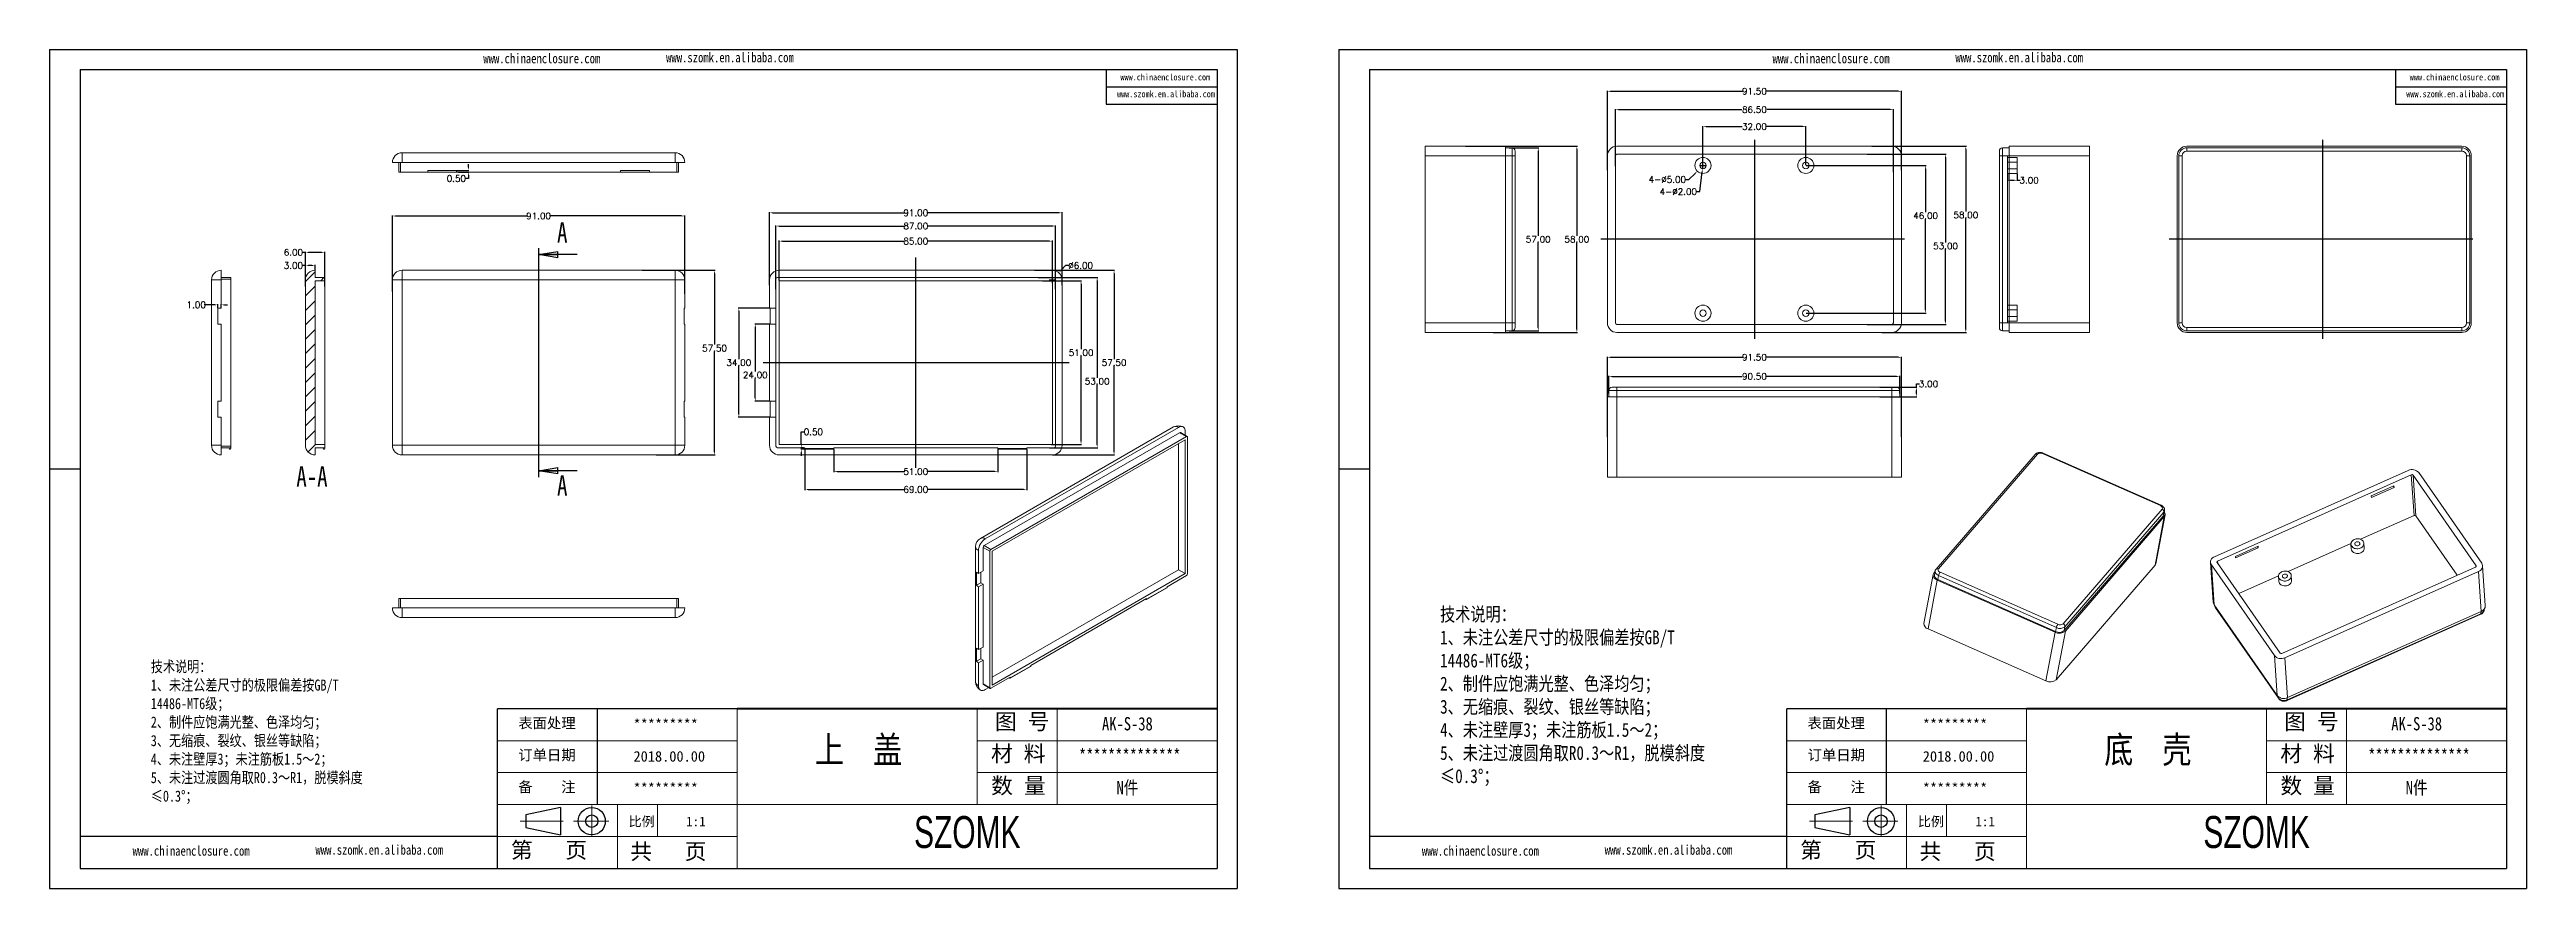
# Model space of a CAD drawing. Header units: inches. Extents: x 3379 to 4150, y 1114 to 1376.
import ezdxf

# ---------------------------------------------------------------- set-up
doc = ezdxf.new("R2010")
doc.units = ezdxf.units.IN
doc.header["$LTSCALE"] = 15
doc.linetypes.add('CENTER2', pattern=[28.575, 19.05, -3.175, 3.175, -3.175])
doc.linetypes.add('PHANTOM', pattern=[12.7, 6.35, -1.27, 1.27, -1.27, 1.27, -1.27])
doc.layers.add('文字', color=81, linetype='Continuous')
for name, color, linetype, lineweight in [('粗实线', 7, 'Continuous', 30), ('细实线', 3, 'Continuous', 9), ('细点划线', 2, 'CENTER2', 9)]:
    doc.layers.add(name, color=color, linetype=linetype, lineweight=lineweight)
doc.styles.add('SLDTEXTSTYLE0', font='TXT', dxfattribs={"width": 0.75})
doc.styles.get("Standard").update_dxf_attribs({"font": 'txt', "bigfont": 'gbcbig.shx'})
doc.styles.add('宋体', font='', dxfattribs={"width": 0.8, "height": 3.5})
doc.styles.add('长仿宋', font='', dxfattribs={"width": 0.7, "height": 4})
doc.styles.get('宋体').set_extended_font_data('SimSun')
doc.styles.get('长仿宋').set_extended_font_data('SimSun')
doc.dimstyles.new('2.5', dxfattribs={"dimtxt": 2, "dimasz": 1, "dimexe": 0.18, "dimexo": 0.0625, "dimgap": 0.09, "dimtad": 0, "dimtih": 1, "dimtoh": 1, "dimzin": 0, "dimdsep": 46, "dimtxsty": 'Standard', "dimcen": 1, "dimadec": 0, "dimazin": 2, "dimtfac": 1, "dimtofl": 0, "dimtmove": 0, "dimatfit": 3, "dimfxl": 1, "dimtolj": 1, "dimtzin": 0, "dimarcsym": 0})

msp = doc.modelspace()

# ---------------------------------------------------------------- texts
at = {"color": 7, "linetype": 'Continuous', "char_height": 6.35, "attachment_point": 1, "style": 'SLDTEXTSTYLE0'}
for s, insert in [('A', (3536.956, 1321.887)), ('A-A', (3455.84, 1245.874)), ('A', (3536.956, 1243.096))]:
    msp.add_mtext(s, dxfattribs=dict(at, insert=insert))
at = {"char_height": 3.27331, "width": 1860.38356, "attachment_point": 1}
for s, insert in [('{\\fSimHei|b0|i0|c134|p49;表面处理}', (3524.889, 1167.554)), ('{\\fSimHei|b0|i0|c134|p49;*********}', (3560.741, 1167.133)), ('{\\fSimHei|b0|i0|c134|p49;表面处理}', (3926.026, 1167.554)), ('{\\fSimHei|b0|i0|c134|p49;*********}', (3961.877, 1167.133)), ('{\\fSimHei|b0|i0|c134|p49;订单日期}', (3524.889, 1157.601)), ('{\\fSimHei|b0|i0|c134|p49;2018.00.00}', (3560.741, 1157.18)), ('{\\fSimHei|b0|i0|c134|p49;订单日期}', (3926.026, 1157.601)), ('{\\fSimHei|b0|i0|c134|p49;2018.00.00}', (3961.877, 1157.18)), ('{\\fSimHei|b0|i0|c134|p49;备    注}', (3524.889, 1147.647)), ('{\\fSimHei|b0|i0|c134|p49;*********}', (3560.741, 1147.226)), ('{\\fSimHei|b0|i0|c134|p49;备    注}', (3926.026, 1147.647)), ('{\\fSimHei|b0|i0|c134|p49;*********}', (3961.877, 1147.226))]:
    msp.add_mtext(s, dxfattribs=dict(at, insert=insert))
at = {"layer": '文字', "color": 0, "attachment_point": 1, "style": '宋体'}
for s, insert, char_height, width in [('www.chinaenclosure.com', (3514.002, 1374.411), 3.04128, 53.43237), ('www.szomk.en.alibaba.com', (3570.887, 1374.712), 3.04128, 53.43237), ('www.chinaenclosure.com', (3915.139, 1374.411), 3.04128, 53.43237), ('www.szomk.en.alibaba.com', (3972.024, 1374.712), 3.04128, 53.43237), ('www.chinaenclosure.com', (3712.239, 1368.076), 2.02752, 35.62158), ('www.chinaenclosure.com', (4113.375, 1368.076), 2.02752, 35.62158), ('www.szomk.en.alibaba.com', (3711.179, 1362.826), 2.02752, 35.62158), ('www.szomk.en.alibaba.com', (4112.316, 1362.826), 2.02752, 35.62158), ('{\\H1.111x;技术说明：\\P1、未注公差尺寸的极限偏差按GB/T 14486-MT6级；\\P2、制件应饱满光整、色泽均匀；\\P3、无缩痕、裂纹、银丝等缺陷；\\P4、未注壁厚3；未注筋板1.5～2；\\P5、未注过渡圆角取R0.3～R1，脱模斜度≤0.3%%D；}', (3811.694, 1201.955), 3.888, 87.57488), ('{\\H1.111x;技术说明：\\P1、未注公差尺寸的极限偏差按GB/T 14486-MT6级；\\P2、制件应饱满光整、色泽均匀；\\P3、无缩痕、裂纹、银丝等缺陷；\\P4、未注壁厚3；未注筋板1.5～2；\\P5、未注过渡圆角取R0.3～R1，脱模斜度≤0.3%%D；}', (3410.558, 1185.234), 3.1104, 70.05991), ('{\\H1.111x;AK-S-38}', (3706.506, 1167.779), 3.73248, 43.15166), ('{\\H1.111x;AK-S-38}', (4107.643, 1167.779), 3.73248, 43.15166), ('上  盖', (3617.209, 1161.786), 8.2944, 106.04092), ('{\\H1.111x;**************}', (3699.327, 1157.825), 3.73248, 43.15166), ('底  壳', (4018.345, 1161.786), 8.2944, 106.04092), ('{\\H1.111x;**************}', (4100.463, 1157.825), 3.73248, 43.15166), ('{\\H1.111x;N件}', (3711.021, 1147.872), 3.73248, 43.15166), ('{\\H1.111x;N件}', (4112.158, 1147.872), 3.73248, 43.15166), ('www.chinaenclosure.com', (3404.897, 1127.653), 3.04128, 53.43237), ('www.szomk.en.alibaba.com', (3461.782, 1127.954), 3.04128, 53.43237), ('www.chinaenclosure.com', (3806.034, 1127.653), 3.04128, 53.43237), ('www.szomk.en.alibaba.com', (3862.919, 1127.954), 3.04128, 53.43237)]:
    msp.add_mtext(s, dxfattribs=dict(at, insert=insert, char_height=char_height, width=width))
at = {"layer": '粗实线', "char_height": 9.95328, "width": 111.61619, "attachment_point": 1, "style": '长仿宋'}
for insert in [(3648.033, 1136.955), (4049.169, 1136.955)]:
    msp.add_mtext('{\\fSTXinwei|b0|i0|c134|p2;SZOMK}', dxfattribs=dict(at, insert=insert))
at = {"layer": '细实线', "color": 7, "attachment_point": 1}
for s, insert, char_height, width in [('{\\fSimSun|b0|i0|c134|p54;图 号}', (3673.169, 1168.868), 4.97664, 24.8832), ('{\\fSimSun|b0|i0|c134|p54;图 号}', (4074.306, 1168.868), 4.97664, 24.8832), ('{\\fSimSun|b0|i0|c134|p54;材 料   }', (3671.99, 1158.914), 4.97664, 24.8832), ('{\\fSimSun|b0|i0|c134|p54;材 料   }', (4073.126, 1158.914), 4.97664, 24.8832), ('{\\fSimSun|b0|i0|c134|p54;数 量}', (3672.014, 1148.912), 4.97664, 22.48509), ('{\\fSimSun|b0|i0|c134|p54;数 量}', (4073.15, 1148.912), 4.97664, 22.48509), ('{\\fSimSun|b0|i0|c134|p54;比例}', (3559.206, 1136.749), 2.98598, 13.10754), ('{\\fSimSun|b0|i0|c134|p54;1:1}', (3577.091, 1136.749), 2.98598, 13.10754), ('{\\fSimSun|b0|i0|c134|p54;比例}', (3960.343, 1136.749), 2.98598, 13.10754), ('{\\fSimSun|b0|i0|c134|p54;1:1}', (3978.228, 1136.749), 2.98598, 13.10754), ('{\\fSimSun|b0|i0|c134|p54;第   页}', (3522.585, 1128.855), 4.97664, 37.3248), ('{\\fSimSun|b0|i0|c134|p54; 共   页}', (3556.332, 1128.432), 4.97664, 37.3248), ('{\\fSimSun|b0|i0|c134|p54;第   页}', (3923.722, 1128.855), 4.97664, 37.3248), ('{\\fSimSun|b0|i0|c134|p54; 共   页}', (3957.468, 1128.432), 4.97664, 37.3248)]:
    msp.add_mtext(s, dxfattribs=dict(at, insert=insert, char_height=char_height, width=width))

# ---------------------------------------------------------------- blocks, each defined once
blk = doc.blocks.new('_CLOSED')
at = {"color": 0, "linetype": 'ByBlock', "lineweight": -2}
for p, q in [((-1, 0.166667), (0, 0)), ((-1, 0.166667), (-1, -0.166667)), ((0, 0), (-1, -0.166667)), ((0, 0), (-1, 0))]:
    blk.add_line(p, q, dxfattribs=at)
blk = doc.blocks.new('*D331')
at = {"color": 0, "lineweight": -2}
for p, q in [((3485.71, 1300.29), (3485.71, 1324)), ((3486.71, 1323.82), (3527.79, 1323.82)), ((3575.71, 1323.82), (3534.64, 1323.82)), ((3576.71, 1299.6), (3576.71, 1324))]:
    blk.add_line(p, q, dxfattribs=at)
at = {"color": 0}
for points in [[(3486.71, 1323.98), (3486.71, 1323.65), (3485.71, 1323.82)], [(3575.71, 1323.98), (3575.71, 1323.65), (3576.71, 1323.82)]]:
    blk.add_solid(points, dxfattribs=at)
at = {"layer": 'Defpoints', "color": 0}
for p in [(3576.71, 1323.82), (3485.71, 1300.23), (3576.71, 1299.53)]:
    blk.add_point(p, dxfattribs=at)
at = {"color": 0, "insert": (3531.21, 1323.82), "char_height": 2, "attachment_point": 5}
blk.add_mtext('\\A1;91.00', dxfattribs=at)
blk = doc.blocks.new('*D332')
at = {"color": 0, "lineweight": -2}
for p, q in [((3563.44, 1306.91), (3586.14, 1306.91)), ((3585.96, 1305.91), (3585.96, 1283.75)), ((3585.96, 1250.41), (3585.96, 1281.57)), ((3567.8, 1249.41), (3586.14, 1249.41))]:
    blk.add_line(p, q, dxfattribs=at)
at = {"color": 0}
for points in [[(3585.79, 1305.91), (3586.12, 1305.91), (3585.96, 1306.91)], [(3585.79, 1250.41), (3586.12, 1250.41), (3585.96, 1249.41)]]:
    blk.add_solid(points, dxfattribs=at)
at = {"layer": 'Defpoints', "color": 0}
for p in [(3563.38, 1306.91), (3567.74, 1249.41), (3585.96, 1249.41)]:
    blk.add_point(p, dxfattribs=at)
at = {"color": 0, "insert": (3585.96, 1282.66), "char_height": 2, "attachment_point": 5}
blk.add_mtext('\\A1;57.50', dxfattribs=at)
blk = doc.blocks.new('*D333')
at = {"color": 0, "lineweight": -2}
for p, q in [((3458.67, 1308.39), (3457.67, 1308.39)), ((3458.67, 1302.6), (3458.67, 1308.57)), ((3460.67, 1308.39), (3459.67, 1308.39)), ((3461.67, 1306.97), (3461.67, 1308.57))]:
    blk.add_line(p, q, dxfattribs=at)
at = {"color": 0}
for points in [[(3459.67, 1308.56), (3459.67, 1308.23), (3458.67, 1308.39)], [(3460.67, 1308.56), (3460.67, 1308.23), (3461.67, 1308.39)]]:
    blk.add_solid(points, dxfattribs=at)
at = {"layer": 'Defpoints', "color": 0}
for p in [(3458.67, 1308.39), (3458.67, 1302.54), (3461.67, 1306.91)]:
    blk.add_point(p, dxfattribs=at)
at = {"color": 0, "insert": (3454.92, 1308.39), "char_height": 2, "attachment_point": 5}
blk.add_mtext('\\A1;3.00', dxfattribs=at)
blk = doc.blocks.new('*D334')
at = {"color": 0, "lineweight": -2}
for p, q in [((3458.67, 1312.48), (3457.67, 1312.48)), ((3458.67, 1301.87), (3458.67, 1312.66)), ((3463.67, 1312.48), (3459.67, 1312.48)), ((3464.67, 1301.87), (3464.67, 1312.66))]:
    blk.add_line(p, q, dxfattribs=at)
at = {"color": 0}
for points in [[(3459.67, 1312.64), (3459.67, 1312.31), (3458.67, 1312.48)], [(3463.67, 1312.64), (3463.67, 1312.31), (3464.67, 1312.48)]]:
    blk.add_solid(points, dxfattribs=at)
at = {"layer": 'Defpoints', "color": 0}
for p in [(3458.67, 1312.48), (3458.67, 1301.8), (3464.67, 1301.8)]:
    blk.add_point(p, dxfattribs=at)
at = {"color": 0, "insert": (3454.92, 1312.48), "char_height": 2, "attachment_point": 5}
blk.add_mtext('\\A1;6.00', dxfattribs=at)
blk = doc.blocks.new('*D335')
at = {"color": 0, "lineweight": -2}
for p, q in [((3603.07, 1302.31), (3603.07, 1324.99)), ((3604.07, 1324.81), (3645.15, 1324.81)), ((3693.07, 1324.81), (3651.99, 1324.81)), ((3694.07, 1302.31), (3694.07, 1324.99))]:
    blk.add_line(p, q, dxfattribs=at)
at = {"color": 0}
for points in [[(3604.07, 1324.98), (3604.07, 1324.65), (3603.07, 1324.81)], [(3693.07, 1324.98), (3693.07, 1324.65), (3694.07, 1324.81)]]:
    blk.add_solid(points, dxfattribs=at)
at = {"layer": 'Defpoints', "color": 0}
for p in [(3603.07, 1324.81), (3603.07, 1302.25), (3694.07, 1302.25)]:
    blk.add_point(p, dxfattribs=at)
at = {"color": 0, "insert": (3648.57, 1324.81), "char_height": 2, "attachment_point": 5}
blk.add_mtext('\\A1;91.00', dxfattribs=at)
blk = doc.blocks.new('*D336')
at = {"color": 0, "lineweight": -2}
for p, q in [((3605.07, 1300.99), (3605.07, 1320.86)), ((3606.07, 1320.68), (3644.81, 1320.68)), ((3691.07, 1320.68), (3652.33, 1320.68)), ((3692.07, 1300.99), (3692.07, 1320.86))]:
    blk.add_line(p, q, dxfattribs=at)
at = {"color": 0}
for points in [[(3606.07, 1320.85), (3606.07, 1320.51), (3605.07, 1320.68)], [(3691.07, 1320.85), (3691.07, 1320.51), (3692.07, 1320.68)]]:
    blk.add_solid(points, dxfattribs=at)
at = {"layer": 'Defpoints', "color": 0}
for p in [(3692.07, 1320.68), (3605.07, 1300.92), (3692.07, 1300.92)]:
    blk.add_point(p, dxfattribs=at)
at = {"color": 0, "insert": (3648.57, 1320.68), "char_height": 2, "attachment_point": 5}
blk.add_mtext('\\A1;87.00', dxfattribs=at)
blk = doc.blocks.new('*D337')
at = {"color": 0, "lineweight": -2}
for p, q in [((3606.07, 1303.72), (3606.07, 1316.16)), ((3607.07, 1315.98), (3644.81, 1315.98)), ((3690.07, 1315.98), (3652.33, 1315.98)), ((3691.07, 1303.72), (3691.07, 1316.16))]:
    blk.add_line(p, q, dxfattribs=at)
at = {"color": 0}
for points in [[(3607.07, 1316.15), (3607.07, 1315.82), (3606.07, 1315.98)], [(3690.07, 1316.15), (3690.07, 1315.82), (3691.07, 1315.98)]]:
    blk.add_solid(points, dxfattribs=at)
at = {"layer": 'Defpoints', "color": 0}
for p in [(3691.07, 1315.98), (3606.07, 1303.66), (3691.07, 1303.66)]:
    blk.add_point(p, dxfattribs=at)
at = {"color": 0, "insert": (3648.57, 1315.98), "char_height": 2, "attachment_point": 5}
blk.add_mtext('\\A1;85.00', dxfattribs=at)
blk = doc.blocks.new('*D338')
at = {"color": 0, "lineweight": -2}
for p, q in [((3623.07, 1251.1), (3623.07, 1244.03)), ((3674.07, 1251.1), (3674.07, 1244.03)), ((3624.07, 1244.21), (3645.15, 1244.21)), ((3673.07, 1244.21), (3651.99, 1244.21))]:
    blk.add_line(p, q, dxfattribs=at)
at = {"color": 0}
for points in [[(3624.07, 1244.37), (3624.07, 1244.04), (3623.07, 1244.21)], [(3673.07, 1244.37), (3673.07, 1244.04), (3674.07, 1244.21)]]:
    blk.add_solid(points, dxfattribs=at)
at = {"layer": 'Defpoints', "color": 0}
for p in [(3623.07, 1251.16), (3674.07, 1251.16), (3674.07, 1244.21)]:
    blk.add_point(p, dxfattribs=at)
at = {"color": 0, "insert": (3648.57, 1244.21), "char_height": 2, "attachment_point": 5}
blk.add_mtext('\\A1;51.00', dxfattribs=at)
blk = doc.blocks.new('*D339')
at = {"color": 0, "lineweight": -2}
for p, q in [((3614.07, 1251.1), (3614.07, 1238.46)), ((3683.07, 1251.1), (3683.07, 1238.46)), ((3615.07, 1238.64), (3644.81, 1238.64)), ((3682.07, 1238.64), (3652.33, 1238.64))]:
    blk.add_line(p, q, dxfattribs=at)
at = {"color": 0}
for points in [[(3615.07, 1238.81), (3615.07, 1238.48), (3614.07, 1238.64)], [(3682.07, 1238.81), (3682.07, 1238.48), (3683.07, 1238.64)]]:
    blk.add_solid(points, dxfattribs=at)
at = {"layer": 'Defpoints', "color": 0}
for p in [(3614.07, 1251.16), (3683.07, 1251.16), (3683.07, 1238.64)]:
    blk.add_point(p, dxfattribs=at)
at = {"color": 0, "insert": (3648.57, 1238.64), "char_height": 2, "attachment_point": 5}
blk.add_mtext('\\A1;69.00', dxfattribs=at)
blk = doc.blocks.new('*D340')
at = {"color": 0, "lineweight": -2}
for p, q in [((3612.95, 1252.66), (3612.95, 1256.61)), ((3612.95, 1256.61), (3613.95, 1256.61)), ((3613.61, 1251.66), (3612.77, 1251.66)), ((3614.64, 1251.16), (3612.77, 1251.16)), ((3612.95, 1250.16), (3612.95, 1249.16))]:
    blk.add_line(p, q, dxfattribs=at)
at = {"color": 0}
for points in [[(3612.78, 1252.66), (3613.11, 1252.66), (3612.95, 1251.66)], [(3612.78, 1250.16), (3613.11, 1250.16), (3612.95, 1251.16)]]:
    blk.add_solid(points, dxfattribs=at)
at = {"layer": 'Defpoints', "color": 0}
for p in [(3612.95, 1251.66), (3613.68, 1251.66), (3614.71, 1251.16)]:
    blk.add_point(p, dxfattribs=at)
at = {"color": 0, "insert": (3616.7, 1256.61), "char_height": 2, "attachment_point": 5}
blk.add_mtext('\\A1;0.50', dxfattribs=at)
blk = doc.blocks.new('*D341')
at = {"color": 0, "lineweight": -2}
for p, q in [((3603.18, 1290.16), (3598.45, 1290.16)), ((3598.63, 1289.16), (3598.63, 1275.39)), ((3598.63, 1267.16), (3598.63, 1273.21)), ((3603.01, 1266.16), (3598.45, 1266.16))]:
    blk.add_line(p, q, dxfattribs=at)
at = {"color": 0}
for points in [[(3598.46, 1289.16), (3598.8, 1289.16), (3598.63, 1290.16)], [(3598.46, 1267.16), (3598.8, 1267.16), (3598.63, 1266.16)]]:
    blk.add_solid(points, dxfattribs=at)
at = {"layer": 'Defpoints', "color": 0}
for p in [(3598.63, 1290.16), (3603.24, 1290.16), (3603.07, 1266.16)]:
    blk.add_point(p, dxfattribs=at)
at = {"color": 0, "insert": (3598.63, 1274.3), "char_height": 2, "attachment_point": 5}
blk.add_mtext('\\A1;24.00', dxfattribs=at)
blk = doc.blocks.new('*D342')
at = {"color": 0, "lineweight": -2}
for p, q in [((3603.01, 1295.16), (3593.34, 1295.16)), ((3593.52, 1294.16), (3593.52, 1279.25)), ((3593.52, 1262.16), (3593.52, 1277.07)), ((3603.01, 1261.16), (3593.34, 1261.16))]:
    blk.add_line(p, q, dxfattribs=at)
at = {"color": 0}
for points in [[(3593.36, 1294.16), (3593.69, 1294.16), (3593.52, 1295.16)], [(3593.36, 1262.16), (3593.69, 1262.16), (3593.52, 1261.16)]]:
    blk.add_solid(points, dxfattribs=at)
at = {"layer": 'Defpoints', "color": 0}
for p in [(3593.52, 1295.16), (3603.07, 1295.16), (3603.07, 1261.16)]:
    blk.add_point(p, dxfattribs=at)
at = {"color": 0, "insert": (3593.52, 1278.16), "char_height": 2, "attachment_point": 5}
blk.add_mtext('\\A1;34.00', dxfattribs=at)
blk = doc.blocks.new('*D343')
at = {"color": 0, "lineweight": -2}
for p, q in [((3685.52, 1306.91), (3710.44, 1306.91)), ((3710.26, 1305.91), (3710.26, 1279.25)), ((3710.26, 1250.41), (3710.26, 1277.07)), ((3691.13, 1249.41), (3710.44, 1249.41))]:
    blk.add_line(p, q, dxfattribs=at)
at = {"color": 0}
for points in [[(3710.09, 1305.91), (3710.43, 1305.91), (3710.26, 1306.91)], [(3710.09, 1250.41), (3710.43, 1250.41), (3710.26, 1249.41)]]:
    blk.add_solid(points, dxfattribs=at)
at = {"layer": 'Defpoints', "color": 0}
for p in [(3685.46, 1306.91), (3710.26, 1306.91), (3691.07, 1249.41)]:
    blk.add_point(p, dxfattribs=at)
at = {"color": 0, "insert": (3710.26, 1278.16), "char_height": 2, "attachment_point": 5}
blk.add_mtext('\\A1;57.50', dxfattribs=at)
blk = doc.blocks.new('*D344')
at = {"color": 0, "lineweight": -2}
for p, q in [((3686.64, 1304.66), (3705.18, 1304.66)), ((3705, 1303.66), (3705, 1273.41)), ((3705, 1252.66), (3705, 1271.23)), ((3690.14, 1251.66), (3705.18, 1251.66))]:
    blk.add_line(p, q, dxfattribs=at)
at = {"color": 0}
for points in [[(3704.83, 1303.66), (3705.16, 1303.66), (3705, 1304.66)], [(3704.83, 1252.66), (3705.16, 1252.66), (3705, 1251.66)]]:
    blk.add_solid(points, dxfattribs=at)
at = {"layer": 'Defpoints', "color": 0}
for p in [(3686.58, 1304.66), (3705, 1304.66), (3690.07, 1251.66)]:
    blk.add_point(p, dxfattribs=at)
at = {"color": 0, "insert": (3705, 1272.32), "char_height": 2, "attachment_point": 5}
blk.add_mtext('\\A1;53.00', dxfattribs=at)
blk = doc.blocks.new('*D345')
at = {"color": 0, "lineweight": -2}
for p, q in [((3687.96, 1303.66), (3700.17, 1303.66)), ((3699.99, 1302.66), (3699.99, 1282.33)), ((3699.99, 1253.66), (3699.99, 1280.15)), ((3690.65, 1252.66), (3700.17, 1252.66))]:
    blk.add_line(p, q, dxfattribs=at)
at = {"color": 0}
for points in [[(3699.82, 1302.66), (3700.15, 1302.66), (3699.99, 1303.66)], [(3699.82, 1253.66), (3700.15, 1253.66), (3699.99, 1252.66)]]:
    blk.add_solid(points, dxfattribs=at)
at = {"layer": 'Defpoints', "color": 0}
for p in [(3687.9, 1303.66), (3699.99, 1303.66), (3690.59, 1252.66)]:
    blk.add_point(p, dxfattribs=at)
at = {"color": 0, "insert": (3699.99, 1281.24), "char_height": 2, "attachment_point": 5}
blk.add_mtext('\\A1;51.00', dxfattribs=at)
blk = doc.blocks.new('*D346')
at = {"color": 0, "lineweight": -2}
for p, q in [((3690.07, 1303.91), (3692.07, 1303.91)), ((3691.07, 1302.91), (3691.07, 1304.91)), ((3695.1, 1308.39), (3693.75, 1306.88)), ((3696.1, 1308.39), (3695.1, 1308.39))]:
    blk.add_line(p, q, dxfattribs=at)
at = {"color": 0}
blk.add_solid([(3693.62, 1306.99), (3693.87, 1306.77), (3693.08, 1306.14)], dxfattribs=at)
at = {"layer": 'Defpoints', "color": 0}
for p in [(3693.08, 1306.14), (3689.06, 1301.68)]:
    blk.add_point(p, dxfattribs=at)
at = {"color": 0, "insert": (3699.86, 1308.39), "char_height": 2, "attachment_point": 5}
blk.add_mtext('\\A1;∅6.00', dxfattribs=at)
blk = doc.blocks.new('*D347')
at = {"color": 0, "lineweight": -2}
for p, q in [((3430.45, 1296.14), (3427.12, 1296.14)), ((3431.45, 1295.22), (3431.45, 1296.32)), ((3432.45, 1295.22), (3432.45, 1296.32)), ((3433.45, 1296.14), (3434.45, 1296.14))]:
    blk.add_line(p, q, dxfattribs=at)
at = {"color": 0}
for points in [[(3430.45, 1296.31), (3430.45, 1295.98), (3431.45, 1296.14)], [(3433.45, 1296.31), (3433.45, 1295.98), (3432.45, 1296.14)]]:
    blk.add_solid(points, dxfattribs=at)
at = {"layer": 'Defpoints', "color": 0}
for p in [(3431.45, 1296.14), (3431.45, 1295.16), (3432.45, 1295.16)]:
    blk.add_point(p, dxfattribs=at)
at = {"color": 0, "insert": (3424.69, 1296.14), "char_height": 2, "attachment_point": 5}
blk.add_mtext('\\A1;1.00', dxfattribs=at)
blk = doc.blocks.new('*D348')
at = {"color": 0, "lineweight": -2}
for p, q in [((3505.78, 1338), (3509.55, 1338)), ((3506.31, 1337.5), (3509.55, 1337.5)), ((3509.37, 1335.5), (3508.37, 1335.5)), ((3509.37, 1339), (3509.37, 1340)), ((3509.37, 1336.5), (3509.37, 1335.5))]:
    blk.add_line(p, q, dxfattribs=at)
at = {"color": 0}
for points in [[(3509.21, 1339), (3509.54, 1339), (3509.37, 1338)], [(3509.21, 1336.5), (3509.54, 1336.5), (3509.37, 1337.5)]]:
    blk.add_solid(points, dxfattribs=at)
at = {"layer": 'Defpoints', "color": 0}
for p in [(3505.71, 1338), (3506.24, 1337.5), (3509.37, 1337.5)]:
    blk.add_point(p, dxfattribs=at)
at = {"color": 0, "insert": (3505.62, 1335.5), "char_height": 2, "attachment_point": 5}
blk.add_mtext('\\A1;0.50', dxfattribs=at)
blk = doc.blocks.new('*D349')
at = {"color": 0, "lineweight": -2}
for p, q in [((3863.74, 1338.08), (3863.74, 1362.84)), ((3864.74, 1362.66), (3905.9, 1362.66)), ((3954.24, 1362.66), (3913.08, 1362.66)), ((3955.24, 1338.08), (3955.24, 1362.84))]:
    blk.add_line(p, q, dxfattribs=at)
at = {"color": 0}
for points in [[(3864.74, 1362.83), (3864.74, 1362.49), (3863.74, 1362.66)], [(3954.24, 1362.83), (3954.24, 1362.49), (3955.24, 1362.66)]]:
    blk.add_solid(points, dxfattribs=at)
at = {"layer": 'Defpoints', "color": 0}
for p in [(3955.24, 1362.66), (3863.74, 1338.02), (3955.24, 1338.02)]:
    blk.add_point(p, dxfattribs=at)
at = {"color": 0, "insert": (3909.49, 1362.66), "char_height": 2, "attachment_point": 5}
blk.add_mtext('\\A1;91.50', dxfattribs=at)
blk = doc.blocks.new('*D350')
at = {"color": 0, "lineweight": -2}
for p, q in [((3866.24, 1339.33), (3866.24, 1357.11)), ((3867.24, 1356.93), (3905.57, 1356.93)), ((3951.74, 1356.93), (3913.41, 1356.93)), ((3952.74, 1337.42), (3952.74, 1357.11))]:
    blk.add_line(p, q, dxfattribs=at)
at = {"color": 0}
for points in [[(3867.24, 1357.1), (3867.24, 1356.76), (3866.24, 1356.93)], [(3951.74, 1357.1), (3951.74, 1356.76), (3952.74, 1356.93)]]:
    blk.add_solid(points, dxfattribs=at)
at = {"layer": 'Defpoints', "color": 0}
for p in [(3952.74, 1356.93), (3866.24, 1339.26), (3952.74, 1337.35)]:
    blk.add_point(p, dxfattribs=at)
at = {"color": 0, "insert": (3909.49, 1356.93), "char_height": 2, "attachment_point": 5}
blk.add_mtext('\\A1;86.50', dxfattribs=at)
blk = doc.blocks.new('*D351')
at = {"color": 0, "lineweight": -2}
for p, q in [((3893.49, 1339.61), (3893.49, 1351.83)), ((3894.49, 1351.65), (3905.73, 1351.65)), ((3924.49, 1351.65), (3913.25, 1351.65)), ((3925.49, 1339.61), (3925.49, 1351.83))]:
    blk.add_line(p, q, dxfattribs=at)
at = {"color": 0}
for points in [[(3894.49, 1351.82), (3894.49, 1351.48), (3893.49, 1351.65)], [(3924.49, 1351.82), (3924.49, 1351.48), (3925.49, 1351.65)]]:
    blk.add_solid(points, dxfattribs=at)
at = {"layer": 'Defpoints', "color": 0}
for p in [(3925.49, 1351.65), (3893.49, 1339.55), (3925.49, 1339.55)]:
    blk.add_point(p, dxfattribs=at)
at = {"color": 0, "insert": (3909.49, 1351.65), "char_height": 2, "attachment_point": 5}
blk.add_mtext('\\A1;32.00', dxfattribs=at)
blk = doc.blocks.new('*D352')
at = {"color": 0, "lineweight": -2}
for p, q in [((3888.14, 1335.19), (3889.14, 1335.19)), ((3889.14, 1335.19), (3891.02, 1337.07)), ((3892.49, 1339.55), (3894.49, 1339.55)), ((3893.49, 1338.55), (3893.49, 1340.55))]:
    blk.add_line(p, q, dxfattribs=at)
at = {"color": 0}
blk.add_solid([(3890.9, 1337.19), (3891.14, 1336.96), (3891.72, 1337.78)], dxfattribs=at)
at = {"layer": 'Defpoints', "color": 0}
for p in [(3895.26, 1341.32), (3891.72, 1337.78)]:
    blk.add_point(p, dxfattribs=at)
at = {"color": 0, "insert": (3882.39, 1335.19), "char_height": 2, "attachment_point": 5}
blk.add_mtext('\\A1;4-∅5.00', dxfattribs=at)
blk = doc.blocks.new('*D353')
at = {"color": 0, "lineweight": -2}
for p, q in [((3892.49, 1339.55), (3894.49, 1339.55)), ((3892.55, 1331.4), (3893.26, 1337.56)), ((3893.49, 1338.55), (3893.49, 1340.55)), ((3891.55, 1331.4), (3892.55, 1331.4))]:
    blk.add_line(p, q, dxfattribs=at)
at = {"color": 0}
blk.add_solid([(3893.1, 1337.58), (3893.43, 1337.55), (3893.38, 1338.56)], dxfattribs=at)
at = {"layer": 'Defpoints', "color": 0}
for p in [(3893.38, 1338.56), (3893.6, 1340.55)]:
    blk.add_point(p, dxfattribs=at)
at = {"color": 0, "insert": (3885.8, 1331.4), "char_height": 2, "attachment_point": 5}
blk.add_mtext('\\A1;4-∅2.00', dxfattribs=at)
blk = doc.blocks.new('*D354')
at = {"color": 0, "lineweight": -2}
for p, q in [((3988.21, 1336.99), (3988.21, 1334.77)), ((3989.21, 1334.95), (3990.21, 1334.95)), ((3991.21, 1336.99), (3991.21, 1334.77)), ((3991.21, 1334.95), (3992.21, 1334.95))]:
    blk.add_line(p, q, dxfattribs=at)
at = {"color": 0}
for points in [[(3989.21, 1335.12), (3989.21, 1334.78), (3988.21, 1334.95)], [(3990.21, 1335.12), (3990.21, 1334.78), (3991.21, 1334.95)]]:
    blk.add_solid(points, dxfattribs=at)
at = {"layer": 'Defpoints', "color": 0}
for p in [(3988.21, 1337.05), (3991.21, 1337.05), (3991.21, 1334.95)]:
    blk.add_point(p, dxfattribs=at)
at = {"color": 0, "insert": (3994.96, 1334.95), "char_height": 2, "attachment_point": 5}
blk.add_mtext('\\A1;3.00', dxfattribs=at)
blk = doc.blocks.new('*D355')
at = {"color": 0, "lineweight": -2}
for p, q in [((3946.02, 1345.55), (3975.45, 1345.55)), ((3975.27, 1344.55), (3975.27, 1325.2)), ((3975.27, 1288.55), (3975.27, 1323.02)), ((3949.18, 1287.55), (3975.45, 1287.55))]:
    blk.add_line(p, q, dxfattribs=at)
at = {"color": 0}
for points in [[(3975.1, 1344.55), (3975.43, 1344.55), (3975.27, 1345.55)], [(3975.1, 1288.55), (3975.43, 1288.55), (3975.27, 1287.55)]]:
    blk.add_solid(points, dxfattribs=at)
at = {"layer": 'Defpoints', "color": 0}
for p in [(3945.96, 1345.55), (3975.27, 1345.55), (3949.12, 1287.55)]:
    blk.add_point(p, dxfattribs=at)
at = {"color": 0, "insert": (3975.27, 1324.11), "char_height": 2, "attachment_point": 5}
blk.add_mtext('\\A1;58.00', dxfattribs=at)
blk = doc.blocks.new('*D356')
at = {"color": 0, "lineweight": -2}
for p, q in [((3944.57, 1343.05), (3969.15, 1343.05)), ((3968.97, 1342.05), (3968.97, 1315.55)), ((3968.97, 1291.05), (3968.97, 1313.37)), ((3944.57, 1290.05), (3969.15, 1290.05))]:
    blk.add_line(p, q, dxfattribs=at)
at = {"color": 0}
for points in [[(3968.81, 1342.05), (3969.14, 1342.05), (3968.97, 1343.05)], [(3968.81, 1291.05), (3969.14, 1291.05), (3968.97, 1290.05)]]:
    blk.add_solid(points, dxfattribs=at)
at = {"layer": 'Defpoints', "color": 0}
for p in [(3944.51, 1343.05), (3968.97, 1343.05), (3944.51, 1290.05)]:
    blk.add_point(p, dxfattribs=at)
at = {"color": 0, "insert": (3968.97, 1314.46), "char_height": 2, "attachment_point": 5}
blk.add_mtext('\\A1;53.00', dxfattribs=at)
blk = doc.blocks.new('*D357')
at = {"color": 0, "lineweight": -2}
for p, q in [((3925.55, 1339.55), (3962.95, 1339.55)), ((3962.77, 1338.55), (3962.77, 1324.98)), ((3962.77, 1294.55), (3962.77, 1322.8)), ((3925.55, 1293.55), (3962.95, 1293.55))]:
    blk.add_line(p, q, dxfattribs=at)
at = {"color": 0}
for points in [[(3962.6, 1338.55), (3962.93, 1338.55), (3962.77, 1339.55)], [(3962.6, 1294.55), (3962.93, 1294.55), (3962.77, 1293.55)]]:
    blk.add_solid(points, dxfattribs=at)
at = {"layer": 'Defpoints', "color": 0}
for p in [(3925.49, 1339.55), (3962.77, 1339.55), (3925.49, 1293.55)]:
    blk.add_point(p, dxfattribs=at)
at = {"color": 0, "insert": (3962.77, 1323.89), "char_height": 2, "attachment_point": 5}
blk.add_mtext('\\A1;46.00', dxfattribs=at)
blk = doc.blocks.new('*D358')
at = {"color": 0, "lineweight": -2}
for p, q in [((3833.14, 1345.05), (3842.41, 1345.05)), ((3842.23, 1344.05), (3842.23, 1317.64)), ((3842.23, 1289.05), (3842.23, 1315.46)), ((3833.14, 1288.05), (3842.41, 1288.05))]:
    blk.add_line(p, q, dxfattribs=at)
at = {"color": 0}
for points in [[(3842.07, 1344.05), (3842.4, 1344.05), (3842.23, 1345.05)], [(3842.07, 1289.05), (3842.4, 1289.05), (3842.23, 1288.05)]]:
    blk.add_solid(points, dxfattribs=at)
at = {"layer": 'Defpoints', "color": 0}
for p in [(3833.07, 1345.05), (3833.07, 1288.05), (3842.23, 1288.05)]:
    blk.add_point(p, dxfattribs=at)
at = {"color": 0, "insert": (3842.23, 1316.55), "char_height": 2, "attachment_point": 5}
blk.add_mtext('\\A1;57.00', dxfattribs=at)
blk = doc.blocks.new('*D359')
at = {"color": 0, "lineweight": -2}
for p, q in [((3819.64, 1345.55), (3854.43, 1345.55)), ((3854.25, 1344.55), (3854.25, 1317.64)), ((3854.25, 1288.55), (3854.25, 1315.46)), ((3828.19, 1287.55), (3854.43, 1287.55))]:
    blk.add_line(p, q, dxfattribs=at)
at = {"color": 0}
for points in [[(3854.08, 1344.55), (3854.41, 1344.55), (3854.25, 1345.55)], [(3854.08, 1288.55), (3854.41, 1288.55), (3854.25, 1287.55)]]:
    blk.add_solid(points, dxfattribs=at)
at = {"layer": 'Defpoints', "color": 0}
for p in [(3819.57, 1345.55), (3854.25, 1345.55), (3828.13, 1287.55)]:
    blk.add_point(p, dxfattribs=at)
at = {"color": 0, "insert": (3854.25, 1316.55), "char_height": 2, "attachment_point": 5}
blk.add_mtext('\\A1;58.00', dxfattribs=at)
blk = doc.blocks.new('*D360')
at = {"color": 0, "lineweight": -2}
for p, q in [((3864.24, 1268.58), (3864.24, 1274.04)), ((3865.24, 1273.86), (3905.73, 1273.86)), ((3953.74, 1273.86), (3913.25, 1273.86)), ((3954.74, 1268.58), (3954.74, 1274.04))]:
    blk.add_line(p, q, dxfattribs=at)
at = {"color": 0}
for points in [[(3865.24, 1274.03), (3865.24, 1273.69), (3864.24, 1273.86)], [(3953.74, 1274.03), (3953.74, 1273.69), (3954.74, 1273.86)]]:
    blk.add_solid(points, dxfattribs=at)
at = {"layer": 'Defpoints', "color": 0}
for p in [(3954.74, 1273.86), (3864.24, 1268.51), (3954.74, 1268.51)]:
    blk.add_point(p, dxfattribs=at)
at = {"color": 0, "insert": (3909.49, 1273.86), "char_height": 2, "attachment_point": 5}
blk.add_mtext('\\A1;90.50', dxfattribs=at)
blk = doc.blocks.new('*D361')
at = {"color": 0, "lineweight": -2}
for p, q in [((3863.74, 1255.08), (3863.74, 1280)), ((3864.74, 1279.82), (3905.9, 1279.82)), ((3954.24, 1279.82), (3913.08, 1279.82)), ((3955.24, 1255.08), (3955.24, 1280))]:
    blk.add_line(p, q, dxfattribs=at)
at = {"color": 0}
for points in [[(3864.74, 1279.99), (3864.74, 1279.66), (3863.74, 1279.82)], [(3954.24, 1279.99), (3954.24, 1279.66), (3955.24, 1279.82)]]:
    blk.add_solid(points, dxfattribs=at)
at = {"layer": 'Defpoints', "color": 0}
for p in [(3863.74, 1279.82), (3863.74, 1255.01), (3955.24, 1255.01)]:
    blk.add_point(p, dxfattribs=at)
at = {"color": 0, "insert": (3909.49, 1279.82), "char_height": 2, "attachment_point": 5}
blk.add_mtext('\\A1;91.50', dxfattribs=at)
blk = doc.blocks.new('*D362')
at = {"color": 0, "lineweight": -2}
for p, q in [((3948.52, 1270.51), (3960.08, 1270.51)), ((3948.52, 1267.51), (3960.08, 1267.51)), ((3959.9, 1270.51), (3959.9, 1271.51)), ((3959.9, 1271.51), (3960.9, 1271.51)), ((3959.9, 1268.51), (3959.9, 1269.51))]:
    blk.add_line(p, q, dxfattribs=at)
at = {"color": 0}
for points in [[(3959.73, 1269.51), (3960.07, 1269.51), (3959.9, 1270.51)], [(3959.73, 1268.51), (3960.07, 1268.51), (3959.9, 1267.51)]]:
    blk.add_solid(points, dxfattribs=at)
at = {"layer": 'Defpoints', "color": 0}
for p in [(3948.46, 1270.51), (3948.46, 1267.51), (3959.9, 1270.51)]:
    blk.add_point(p, dxfattribs=at)
at = {"color": 0, "insert": (3963.66, 1271.51), "char_height": 2, "attachment_point": 5}
blk.add_mtext('\\A1;3.00', dxfattribs=at)

# ---------------------------------------------------------------- dimensions: what is measured, and where the dimension line sits
for base, p1, p2, picture, middle in [((3955.24, 1362.66), (3863.74, 1338.02), (3955.24, 1338.02), '*D349', (3909.49, 1362.66)), ((3952.74, 1356.93), (3866.24, 1339.265), (3952.74, 1337.355), '*D350', (3909.49, 1356.93)), ((3458.672, 1312.476), (3464.672, 1301.803), (3458.672, 1301.803), '*D334', (3454.915, 1312.476)), ((3431.45, 1296.143), (3432.45, 1295.158), (3431.45, 1295.158), '*D347', (3424.693, 1296.143))]:
    dim = msp.add_linear_dim(base=base, p1=p1, p2=p2, dimstyle='2.5')
    dim.commit()
    dim.dimension.update_dxf_attribs({"geometry": picture, "text_midpoint": middle, "dimtype": 160})
for base, p1, p2, picture, middle in [((3925.49, 1351.65), (3893.49, 1339.552), (3925.49, 1339.552), '*D351', (3909.49, 1351.65)), ((3991.207, 1334.951), (3988.207, 1337.052), (3991.207, 1337.052), '*D354', (3994.964, 1334.951)), ((3603.071, 1324.813), (3694.071, 1302.249), (3603.071, 1302.249), '*D335', (3648.571, 1324.813)), ((3576.715, 1323.816), (3485.715, 1300.232), (3576.715, 1299.533), '*D331', (3531.215, 1323.816)), ((3692.071, 1320.679), (3605.071, 1300.923), (3692.071, 1300.923), '*D336', (3648.571, 1320.679)), ((3691.071, 1315.982), (3606.071, 1303.658), (3691.071, 1303.658), '*D337', (3648.571, 1315.982)), ((3458.672, 1308.393), (3461.672, 1306.908), (3458.672, 1302.535), '*D333', (3454.915, 1308.393)), ((3863.74, 1279.824), (3955.24, 1255.013), (3863.74, 1255.013), '*D361', (3909.49, 1279.824)), ((3954.74, 1273.86), (3864.24, 1268.513), (3954.74, 1268.513), '*D360', (3909.49, 1273.86)), ((3683.071, 1238.645), (3614.071, 1251.158), (3683.071, 1251.158), '*D339', (3648.571, 1238.645)), ((3674.071, 1244.205), (3623.071, 1251.158), (3674.071, 1251.158), '*D338', (3648.571, 1244.205))]:
    dim = msp.add_linear_dim(base=base, p1=p1, p2=p2, dimstyle='2.5')
    dim.commit()
    dim.dimension.update_dxf_attribs({"geometry": picture, "text_midpoint": middle})
for base, p1, p2, picture, middle in [((3854.248, 1345.552), (3828.132, 1287.552), (3819.574, 1345.552), '*D359', (3854.248, 1316.552)), ((3842.234, 1288.052), (3833.074, 1345.052), (3833.074, 1288.052), '*D358', (3842.234, 1316.552)), ((3509.372, 1337.497), (3505.715, 1337.997), (3506.243, 1337.497), '*D348', (3505.616, 1335.497)), ((3710.26, 1306.908), (3691.071, 1249.408), (3685.457, 1306.908), '*D343', (3710.26, 1278.158)), ((3959.901, 1270.513), (3948.462, 1267.513), (3948.462, 1270.513), '*D362', (3963.657, 1271.513))]:
    dim = msp.add_linear_dim(base=base, p1=p1, p2=p2, angle=90, dimstyle='2.5')
    dim.commit()
    dim.dimension.update_dxf_attribs({"geometry": picture, "text_midpoint": middle})
for p1, p2, picture, middle in [((3895.256, 1341.322), (3891.725, 1337.782), '*D352', (3882.387, 1335.195)), ((3893.605, 1340.545), (3893.376, 1338.558), '*D353', (3885.795, 1331.401))]:
    dim = msp.add_diameter_dim_2p(p1=p1, p2=p2, text='4-<>', dimstyle='2.5')
    dim.commit()
    dim.dimension.update_dxf_attribs({"geometry": picture, "text_midpoint": middle, "dimtype": 163})
for base, p1, p2, picture, middle in [((3968.973, 1343.052), (3944.512, 1290.052), (3944.512, 1343.052), '*D356', (3968.973, 1314.458)), ((3975.268, 1345.552), (3949.115, 1287.552), (3945.962, 1345.552), '*D355', (3975.268, 1324.111)), ((3962.765, 1339.552), (3925.49, 1293.552), (3925.49, 1339.552), '*D357', (3962.765, 1323.889)), ((3585.958, 1249.408), (3563.378, 1306.908), (3567.741, 1249.408), '*D332', (3585.958, 1282.664)), ((3704.995, 1304.658), (3690.074, 1251.658), (3686.578, 1304.658), '*D344', (3704.995, 1272.322)), ((3699.986, 1303.658), (3690.586, 1252.658), (3687.902, 1303.658), '*D345', (3699.986, 1281.242)), ((3593.525, 1295.158), (3603.071, 1261.158), (3603.071, 1295.158), '*D342', (3593.525, 1278.158)), ((3598.629, 1290.158), (3603.071, 1266.158), (3603.242, 1290.158), '*D341', (3598.629, 1274.297)), ((3612.947, 1251.658), (3614.706, 1251.158), (3613.676, 1251.658), '*D340', (3616.704, 1256.606))]:
    dim = msp.add_linear_dim(base=base, p1=p1, p2=p2, angle=90, dimstyle='2.5')
    dim.commit()
    dim.dimension.update_dxf_attribs({"geometry": picture, "text_midpoint": middle, "dimtype": 160})
dim = msp.add_diameter_dim_2p(p1=(3689.064, 1301.678), p2=(3693.078, 1306.138), dimstyle='2.5')
dim.commit()
dim.dimension.update_dxf_attribs({"geometry": '*D346', "text_midpoint": (3699.86, 1308.388), "dimtype": 163})

# ---------------------------------------------------------------- hatches: boundary and pattern name
at = {"linetype": 'Continuous', "lineweight": 0}
h = msp.add_hatch(dxfattribs=at)
h.set_pattern_fill('ANSI31', color=4, angle=3e-322, style=0)
edge = h.paths.add_edge_path(flags=0)
edge.add_line((3461.672, 1252.658), (3461.672, 1303.658))
edge.add_line((3461.672, 1303.658), (3464.672, 1303.658))
edge.add_line((3464.672, 1303.658), (3464.672, 1304.658))
edge.add_line((3464.672, 1304.658), (3461.672, 1304.658))
edge.add_line((3461.672, 1304.658), (3461.672, 1306.908))
edge.add_arc((3461.672, 1303.908), 3, 90, 180)
edge.add_line((3458.672, 1303.908), (3458.672, 1252.408))
edge.add_arc((3461.672, 1252.408), 3, 180, 270)
edge.add_line((3461.672, 1249.408), (3461.672, 1251.658))
edge.add_line((3461.672, 1251.658), (3464.672, 1251.658))
edge.add_line((3464.672, 1251.658), (3464.672, 1252.658))
edge.add_line((3464.672, 1252.658), (3461.672, 1252.658))

# ---------------------------------------------------------------- linework, layer by layer
for p, q in [((3379.052, 1375.665), (3748.567, 1375.665)), ((3379.052, 1375.665), (3379.052, 1114.391)), ((3748.567, 1375.665), (3748.567, 1114.391)), ((3780.188, 1375.665), (4149.704, 1375.665)), ((3780.188, 1375.665), (3780.188, 1114.391)), ((4149.704, 1375.665), (4149.704, 1114.391)), ((3388.613, 1369.444), (3742.347, 1369.444)), ((3388.613, 1369.444), (3388.613, 1120.612)), ((3707.787, 1369.444), (3707.787, 1358.644)), ((3742.347, 1369.444), (3742.347, 1120.612)), ((3789.75, 1369.444), (4143.483, 1369.444)), ((3789.75, 1369.444), (3789.75, 1120.612)), ((4108.923, 1369.444), (4108.923, 1358.644)), ((4143.483, 1369.444), (4143.483, 1120.612)), ((3707.787, 1364.044), (3742.347, 1364.044)), ((3707.787, 1358.644), (3742.347, 1358.644)), ((4108.923, 1364.044), (4143.483, 1364.044)), ((4108.923, 1358.644), (4143.483, 1358.644)), ((3388.613, 1245.028), (3379.052, 1245.028)), ((3789.75, 1245.028), (3780.188, 1245.028)), ((3379.052, 1235.351), (3379.052, 1114.391)), ((3780.188, 1235.351), (3780.188, 1114.391)), ((3593.047, 1170.379), (3518.398, 1170.379)), ((3518.398, 1120.612), (3518.398, 1170.379)), ((3549.502, 1140.519), (3549.502, 1170.379)), ((3994.184, 1170.379), (3919.534, 1170.379)), ((3919.534, 1120.612), (3919.534, 1170.379)), ((3950.638, 1140.519), (3950.638, 1170.379)), ((3518.398, 1130.565), (3388.613, 1130.565)), ((3919.534, 1130.565), (3789.75, 1130.565)), ((3388.613, 1120.612), (3742.347, 1120.612)), ((3789.75, 1120.612), (4143.483, 1120.612)), ((3379.052, 1114.391), (3748.567, 1114.391)), ((3379.052, 1114.391), (3550.124, 1114.391)), ((3780.188, 1114.391), (4149.704, 1114.391)), ((3780.188, 1114.391), (3951.26, 1114.391))]:
    msp.add_line(p, q)
at = {"color": 7, "linetype": 'Continuous', "lineweight": 15}
for p, q in [((3488.715, 1343.497), (3488.715, 1340.497)), ((3488.715, 1343.497), (3573.715, 1343.497)), ((3573.715, 1340.497), (3573.715, 1343.497)), ((3807.074, 1342.552), (3807.074, 1345.552)), ((3807.074, 1345.552), (3832.074, 1345.552)), ((3807.074, 1290.552), (3807.074, 1342.552)), ((3832.074, 1342.552), (3807.074, 1342.552)), ((3832.074, 1345.552), (3832.074, 1342.552)), ((3832.074, 1345.052), (3834.074, 1345.052)), ((3832.074, 1342.552), (3832.074, 1290.552)), ((3832.074, 1342.552), (3834.074, 1342.552)), ((3834.074, 1342.552), (3834.074, 1345.052)), ((3834.074, 1342.552), (3835.074, 1342.552)), ((3834.074, 1290.552), (3834.074, 1342.552)), ((3835.074, 1344.052), (3835.074, 1342.552)), ((3835.074, 1342.552), (3835.074, 1290.552)), ((3863.74, 1342.552), (3863.74, 1290.552)), ((3866.24, 1342.552), (3866.24, 1290.552)), ((3952.24, 1345.552), (3866.74, 1345.552)), ((3952.24, 1343.052), (3866.74, 1343.052)), ((3952.74, 1290.552), (3952.74, 1342.552)), ((3955.24, 1290.552), (3955.24, 1342.552)), ((3985.707, 1342.552), (3985.707, 1344.052)), ((3985.707, 1342.552), (3986.707, 1342.552)), ((3985.707, 1290.552), (3985.707, 1342.552)), ((3986.707, 1345.052), (3986.707, 1342.552)), ((3988.707, 1345.052), (3986.707, 1345.052)), ((3986.707, 1342.552), (3986.707, 1290.552)), ((3988.707, 1342.552), (3986.707, 1342.552)), ((3988.707, 1342.552), (3988.707, 1345.552)), ((3988.707, 1345.552), (4013.707, 1345.552)), ((4013.707, 1342.552), (3988.707, 1342.552)), ((3988.707, 1290.552), (3988.707, 1342.552)), ((4013.707, 1345.552), (4013.707, 1342.552)), ((4013.707, 1342.552), (4013.707, 1290.552)), ((4041.046, 1342.552), (4041.046, 1290.552)), ((4041.546, 1290.552), (4041.546, 1342.552)), ((4041.546, 1342.552), (4042.546, 1342.552)), ((4042.546, 1342.552), (4042.546, 1290.552)), ((4129.546, 1345.552), (4044.046, 1345.552)), ((4044.046, 1344.052), (4044.046, 1345.052)), ((4044.046, 1345.052), (4129.546, 1345.052)), ((4129.546, 1344.052), (4044.046, 1344.052)), ((4129.546, 1344.052), (4129.546, 1345.052)), ((4131.046, 1342.552), (4132.046, 1342.552)), ((4131.046, 1290.552), (4131.046, 1342.552)), ((4132.046, 1342.552), (4132.046, 1290.552)), ((4132.546, 1290.552), (4132.546, 1342.552)), ((3485.715, 1340.497), (3488.715, 1340.497)), ((3487.715, 1337.497), (3487.715, 1340.497)), ((3488.215, 1337.497), (3487.715, 1337.497)), ((3488.215, 1340.497), (3488.215, 1337.497)), ((3496.715, 1337.497), (3488.215, 1337.497)), ((3573.715, 1340.497), (3488.715, 1340.497)), ((3496.715, 1337.497), (3496.715, 1337.997)), ((3496.715, 1337.997), (3505.715, 1337.997)), ((3505.715, 1337.497), (3496.715, 1337.497)), ((3505.715, 1337.997), (3505.715, 1337.497)), ((3556.715, 1337.497), (3505.715, 1337.497)), ((3556.715, 1337.497), (3556.715, 1337.997)), ((3556.715, 1337.997), (3565.715, 1337.997)), ((3565.715, 1337.497), (3556.715, 1337.497)), ((3565.715, 1337.997), (3565.715, 1337.497)), ((3574.215, 1337.497), (3565.715, 1337.497)), ((3573.715, 1340.497), (3576.715, 1340.497)), ((3574.215, 1337.497), (3574.215, 1340.497)), ((3574.715, 1337.497), (3574.215, 1337.497)), ((3574.715, 1340.497), (3574.715, 1337.497)), ((3432.45, 1303.908), (3429.45, 1303.908)), ((3429.45, 1252.408), (3429.45, 1303.908)), ((3432.45, 1303.908), (3432.45, 1306.908)), ((3432.45, 1304.658), (3435.45, 1304.658)), ((3435.45, 1304.158), (3432.45, 1304.158)), ((3432.45, 1303.908), (3432.45, 1295.158)), ((3435.45, 1304.658), (3435.45, 1304.158)), ((3435.45, 1304.158), (3435.45, 1252.158)), ((3458.672, 1303.908), (3458.672, 1252.408)), ((3461.672, 1306.908), (3461.672, 1304.658)), ((3461.672, 1304.658), (3464.672, 1304.658)), ((3461.672, 1303.658), (3464.672, 1303.658)), ((3461.672, 1252.658), (3461.672, 1303.658)), ((3464.672, 1304.658), (3464.672, 1303.658)), ((3464.672, 1252.658), (3464.672, 1303.658)), ((3488.715, 1303.908), (3485.715, 1303.908)), ((3485.715, 1252.408), (3485.715, 1303.908)), ((3488.715, 1306.908), (3488.715, 1303.908)), ((3488.715, 1306.908), (3573.715, 1306.908)), ((3573.715, 1303.908), (3488.715, 1303.908)), ((3488.715, 1303.908), (3488.715, 1252.408)), ((3573.715, 1303.908), (3573.715, 1306.908)), ((3573.715, 1252.408), (3573.715, 1303.908)), ((3576.715, 1303.908), (3573.715, 1303.908)), ((3576.715, 1303.908), (3576.715, 1295.158)), ((3603.071, 1303.908), (3603.071, 1295.158)), ((3605.071, 1304.158), (3605.071, 1252.158)), ((3691.571, 1304.658), (3605.571, 1304.658)), ((3691.071, 1306.908), (3606.071, 1306.908)), ((3691.071, 1303.658), (3606.071, 1303.658)), ((3606.071, 1303.658), (3606.071, 1252.658)), ((3691.071, 1252.658), (3691.071, 1303.658)), ((3692.071, 1252.158), (3692.071, 1304.158)), ((3694.071, 1252.408), (3694.071, 1303.908)), ((3431.45, 1290.158), (3431.45, 1295.158)), ((3432.45, 1295.158), (3431.45, 1295.158)), ((3576.715, 1295.158), (3576.543, 1295.158)), ((3576.543, 1290.158), (3576.543, 1295.158)), ((3605.071, 1295.158), (3603.071, 1295.158)), ((3603.242, 1290.158), (3603.242, 1295.158)), ((3431.45, 1290.158), (3432.45, 1290.158)), ((3432.45, 1290.158), (3432.45, 1266.158)), ((3576.543, 1290.158), (3576.715, 1290.158)), ((3576.715, 1290.158), (3576.715, 1266.158)), ((3603.071, 1290.158), (3603.071, 1266.158)), ((3603.071, 1290.158), (3605.071, 1290.158)), ((3807.074, 1290.552), (3832.074, 1290.552)), ((3807.074, 1287.552), (3807.074, 1290.552)), ((3832.074, 1287.552), (3807.074, 1287.552)), ((3832.074, 1290.552), (3832.074, 1287.552)), ((3832.074, 1290.552), (3834.074, 1290.552)), ((3832.074, 1288.052), (3834.074, 1288.052)), ((3834.074, 1288.052), (3834.074, 1290.552)), ((3834.074, 1290.552), (3835.074, 1290.552)), ((3835.074, 1290.552), (3835.074, 1289.052)), ((3866.74, 1290.052), (3952.24, 1290.052)), ((3866.74, 1287.552), (3952.24, 1287.552)), ((3985.707, 1290.552), (3986.707, 1290.552)), ((3985.707, 1289.052), (3985.707, 1290.552)), ((3986.707, 1290.552), (3986.707, 1288.052)), ((3988.707, 1290.552), (3986.707, 1290.552)), ((3988.707, 1288.052), (3986.707, 1288.052)), ((3988.707, 1290.552), (4013.707, 1290.552)), ((3988.707, 1287.552), (3988.707, 1290.552)), ((4013.707, 1287.552), (3988.707, 1287.552)), ((4013.707, 1290.552), (4013.707, 1287.552)), ((4041.546, 1290.552), (4042.546, 1290.552)), ((4044.046, 1288.052), (4044.046, 1289.052)), ((4044.046, 1289.052), (4129.546, 1289.052)), ((4129.546, 1288.052), (4044.046, 1288.052)), ((4044.046, 1287.552), (4129.546, 1287.552)), ((4129.546, 1288.052), (4129.546, 1289.052)), ((4131.046, 1290.552), (4132.046, 1290.552)), ((3431.45, 1266.158), (3431.45, 1261.158)), ((3432.45, 1266.158), (3431.45, 1266.158)), ((3576.543, 1266.158), (3576.543, 1261.158)), ((3576.715, 1266.158), (3576.543, 1266.158)), ((3605.071, 1266.158), (3603.071, 1266.158)), ((3603.242, 1266.158), (3603.242, 1261.158)), ((3863.74, 1242.513), (3863.74, 1267.513)), ((3863.74, 1267.513), (3866.74, 1267.513)), ((3866.74, 1269.513), (3864.24, 1269.513)), ((3864.24, 1267.513), (3864.24, 1269.513)), ((3865.24, 1270.513), (3866.74, 1270.513)), ((3866.74, 1270.513), (3952.24, 1270.513)), ((3866.74, 1270.513), (3866.74, 1269.513)), ((3952.24, 1269.513), (3866.74, 1269.513)), ((3866.74, 1267.513), (3866.74, 1269.513)), ((3866.74, 1267.513), (3866.74, 1242.513)), ((3866.74, 1267.513), (3952.24, 1267.513)), ((3952.24, 1270.513), (3952.24, 1269.513)), ((3952.24, 1270.513), (3953.74, 1270.513)), ((3954.74, 1269.513), (3952.24, 1269.513)), ((3952.24, 1267.513), (3952.24, 1269.513)), ((3952.24, 1242.513), (3952.24, 1267.513)), ((3952.24, 1267.513), (3955.24, 1267.513)), ((3954.74, 1267.513), (3954.74, 1269.513)), ((3955.24, 1267.513), (3955.24, 1242.513)), ((3431.45, 1261.158), (3432.45, 1261.158)), ((3432.45, 1261.158), (3432.45, 1252.408)), ((3576.543, 1261.158), (3576.715, 1261.158)), ((3576.715, 1261.158), (3576.715, 1252.408)), ((3603.071, 1261.158), (3603.071, 1252.408)), ((3603.071, 1261.158), (3605.071, 1261.158)), ((3728.802, 1258.117), (3668.698, 1223.42)), ((3730.655, 1256.335), (3669.844, 1221.23)), ((3730.302, 1257.968), (3670.198, 1223.271)), ((3732.777, 1255.111), (3730.655, 1256.335)), ((3733.027, 1255.135), (3730.905, 1256.36)), ((3732.423, 1255.484), (3732.423, 1256.743)), ((3429.45, 1252.408), (3432.45, 1252.408)), ((3432.45, 1249.408), (3432.45, 1252.408)), ((3432.45, 1252.158), (3435.45, 1252.158)), ((3435.45, 1251.658), (3432.45, 1251.658)), ((3434.95, 1251.658), (3434.95, 1251.408)), ((3435.45, 1252.158), (3435.45, 1251.658)), ((3435.45, 1251.658), (3435.45, 1251.408)), ((3464.672, 1252.658), (3461.672, 1252.658)), ((3464.672, 1251.658), (3461.672, 1251.658)), ((3461.672, 1251.658), (3461.672, 1249.408)), ((3464.172, 1251.658), (3464.172, 1251.408)), ((3464.672, 1252.658), (3464.672, 1251.658)), ((3464.672, 1251.658), (3464.672, 1251.408)), ((3485.715, 1252.408), (3488.715, 1252.408)), ((3488.715, 1252.408), (3488.715, 1249.408)), ((3488.715, 1252.408), (3573.715, 1252.408)), ((3573.715, 1249.408), (3488.715, 1249.408)), ((3573.715, 1249.408), (3573.715, 1252.408)), ((3573.715, 1252.408), (3576.715, 1252.408)), ((3605.571, 1251.658), (3614.071, 1251.658)), ((3606.071, 1252.658), (3691.071, 1252.658)), ((3606.071, 1249.408), (3691.071, 1249.408)), ((3614.071, 1251.658), (3614.071, 1251.408)), ((3614.071, 1251.408), (3623.071, 1251.408)), ((3614.071, 1251.158), (3614.071, 1251.408)), ((3614.071, 1251.158), (3623.071, 1251.158)), ((3623.071, 1251.658), (3674.071, 1251.658)), ((3623.071, 1251.408), (3623.071, 1251.658)), ((3623.071, 1251.408), (3623.071, 1251.158)), ((3732.777, 1255.111), (3671.965, 1220.005)), ((3732.423, 1254.09), (3672.319, 1219.393)), ((3674.071, 1251.658), (3674.071, 1251.408)), ((3674.071, 1251.158), (3674.071, 1251.408)), ((3674.071, 1251.408), (3683.071, 1251.408)), ((3674.071, 1251.158), (3683.071, 1251.158)), ((3683.071, 1251.658), (3691.571, 1251.658)), ((3683.071, 1251.408), (3683.071, 1251.658)), ((3683.071, 1251.408), (3683.071, 1251.158)), ((3730.302, 1213.671), (3730.302, 1252.865)), ((3732.423, 1212.446), (3732.423, 1254.09)), ((3733.13, 1212.446), (3733.13, 1254.907)), ((3996.815, 1249.587), (3966.02, 1213.887)), ((3997.536, 1249.671), (3966.74, 1213.972)), ((4035.798, 1233.612), (3999.134, 1249.83)), ((4036.007, 1233.737), (3999.343, 1249.954)), ((3866.74, 1242.513), (3863.74, 1242.513)), ((3952.24, 1242.513), (3866.74, 1242.513)), ((3955.24, 1242.513), (3952.24, 1242.513)), ((4112.927, 1244.587), (4052.671, 1217.726)), ((4113.869, 1243.23), (4053.613, 1216.369)), ((4114.73, 1230.564), (4113.869, 1243.23)), ((4134.019, 1214.894), (4114.41, 1243.116)), ((4114.41, 1243.116), (4115.271, 1230.449)), ((4135.78, 1215.68), (4116.172, 1243.901)), ((4108.475, 1239.802), (4101.428, 1236.66)), ((4101.428, 1236.66), (4101.461, 1236.164)), ((4101.461, 1236.164), (4108.509, 1239.305)), ((4108.237, 1239.696), (4108.509, 1239.305)), ((4108.509, 1239.305), (4108.475, 1239.802)), ((4005.52, 1196.819), (4036.316, 1232.518)), ((4005.882, 1194.686), (4036.677, 1230.385)), ((4036.906, 1231.599), (4006.111, 1195.9)), ((4006.234, 1194.53), (4037.03, 1230.229)), ((4034.167, 1215.055), (4037.03, 1230.229)), ((4034.41, 1215.546), (4037.273, 1230.72)), ((4036.677, 1230.385), (4036.906, 1231.599)), ((4036.88, 1230.794), (4037.109, 1232.008)), ((4114.73, 1230.564), (4098.078, 1223.141)), ((4128.144, 1211.92), (4115.271, 1230.449)), ((3667.198, 1220.821), (3667.198, 1178.77)), ((3668.076, 1219.597), (3668.076, 1212.452)), ((3669.49, 1220.617), (3669.49, 1213.268)), ((3671.612, 1219.393), (3669.49, 1220.617)), ((3669.844, 1221.23), (3671.965, 1220.005)), ((3671.612, 1219.393), (3671.612, 1176.933)), ((3672.319, 1219.393), (3672.319, 1177.749)), ((4066.19, 1220.952), (4059.143, 1217.81)), ((4059.143, 1217.81), (4059.176, 1217.313)), ((4059.176, 1217.313), (4066.224, 1220.455)), ((4065.952, 1220.846), (4066.224, 1220.455)), ((4066.224, 1220.455), (4066.19, 1220.952)), ((4095.104, 1221.814), (4075.526, 1213.087)), ((4095.101, 1221.615), (4095.202, 1220.125)), ((4099.193, 1220.396), (4099.092, 1221.886)), ((3667.49, 1208.848), (3667.49, 1212.93)), ((3669.49, 1213.268), (3668.076, 1212.452)), ((3668.783, 1209.594), (3668.783, 1212.86)), ((3672.319, 1180.198), (3730.302, 1213.671)), ((3672.319, 1177.749), (3732.423, 1212.446)), ((3726.766, 1208.364), (3732.777, 1211.834)), ((3730.302, 1213.671), (3732.423, 1212.446)), ((3965.096, 1212.128), (3962.233, 1196.954)), ((3966.374, 1210.431), (3963.511, 1195.257)), ((3965.667, 1212.999), (3965.339, 1212.619)), ((3965.718, 1213.268), (3965.489, 1212.054)), ((3966.374, 1210.431), (4003.038, 1194.213)), ((3966.554, 1210.639), (3966.783, 1211.853)), ((3966.554, 1210.639), (4003.218, 1194.422)), ((4003.447, 1195.636), (3966.783, 1211.853)), ((3967.257, 1212.878), (4003.922, 1196.66)), ((4034.167, 1215.055), (4003.371, 1179.356)), ((4051.407, 1215.935), (4052.251, 1203.516)), ((4051.688, 1215.155), (4071.296, 1186.933)), ((4051.688, 1215.155), (4052.531, 1202.737)), ((4053.45, 1215.94), (4073.058, 1187.718)), ((4072.552, 1211.761), (4060.184, 1206.248)), ((4072.549, 1211.561), (4072.65, 1210.071)), ((4073.599, 1187.604), (4133.855, 1214.466)), ((4074.541, 1186.247), (4134.797, 1213.109)), ((4076.641, 1210.342), (4076.54, 1211.832)), ((4135.641, 1200.691), (4134.797, 1213.109)), ((4136.904, 1202.481), (4136.061, 1214.9)), ((3487.715, 1201.75), (3487.715, 1204.75)), ((3487.715, 1204.75), (3488.215, 1204.75)), ((3488.215, 1204.75), (3488.215, 1201.75)), ((3488.215, 1204.75), (3574.215, 1204.75)), ((3574.215, 1201.75), (3574.215, 1204.75)), ((3574.215, 1204.75), (3574.715, 1204.75)), ((3574.715, 1204.75), (3574.715, 1201.75)), ((3667.49, 1208.848), (3668.783, 1209.594)), ((3668.076, 1208.369), (3669.49, 1209.186)), ((3668.076, 1208.369), (3668.076, 1188.772)), ((3668.783, 1209.594), (3669.49, 1209.186)), ((3669.49, 1209.186), (3669.49, 1189.589)), ((3684.34, 1183.872), (3720.402, 1204.69)), ((3720.35, 1204.372), (3726.714, 1208.046)), ((3720.402, 1204.486), (3726.766, 1208.16)), ((3720.402, 1204.69), (3720.402, 1204.486)), ((3726.766, 1208.16), (3726.766, 1208.364)), ((4072.139, 1174.515), (4052.531, 1202.737)), ((3488.715, 1201.75), (3485.715, 1201.75)), ((3488.715, 1201.75), (3488.715, 1198.75)), ((3488.715, 1201.75), (3573.715, 1201.75)), ((3573.715, 1198.75), (3488.715, 1198.75)), ((3573.715, 1198.75), (3573.715, 1201.75)), ((3576.715, 1201.75), (3573.715, 1201.75)), ((4000.175, 1179.039), (3963.511, 1195.257)), ((4003.218, 1194.422), (4003.447, 1195.636)), ((4006.234, 1194.53), (4003.371, 1179.356)), ((4005.882, 1194.686), (4006.111, 1195.9)), ((4052.951, 1201.9), (4072.559, 1173.678)), ((4052.999, 1201.758), (4072.607, 1173.536)), ((4075.212, 1172.919), (4135.468, 1199.781)), ((4075.264, 1173.107), (4135.52, 1199.969)), ((4135.641, 1200.691), (4075.385, 1173.829)), ((3667.49, 1189.251), (3667.49, 1185.168)), ((3669.49, 1189.589), (3668.076, 1188.772)), ((3668.783, 1185.914), (3668.783, 1189.181)), ((4000.175, 1179.039), (4003.038, 1194.213)), ((4072.139, 1174.515), (4071.296, 1186.933)), ((3667.49, 1185.168), (3668.783, 1185.914)), ((3668.076, 1184.69), (3669.49, 1185.506)), ((3668.076, 1184.69), (3668.076, 1177.545)), ((3668.783, 1185.914), (3669.49, 1185.506)), ((3669.49, 1185.506), (3669.49, 1178.157)), ((3671.965, 1176.728), (3677.976, 1180.198)), ((3677.924, 1179.88), (3684.288, 1183.553)), ((3677.976, 1179.994), (3684.34, 1183.668)), ((3677.976, 1180.198), (3677.976, 1179.994)), ((3684.34, 1183.668), (3684.34, 1183.872)), ((4074.541, 1186.247), (4075.385, 1173.829)), ((3669.49, 1178.157), (3671.612, 1176.933)), ((3669.594, 1177.928), (3671.715, 1176.704)), ((3670.198, 1176.32), (3671.289, 1176.95))]:
    msp.add_line(p, q, dxfattribs=at)
at = {"color": 1}
for p, q in [((3909.49, 1347.552), (3909.49, 1285.552)), ((4086.296, 1347.552), (4086.296, 1285.552)), ((3956.24, 1316.552), (3861.74, 1316.552)), ((4133.046, 1316.552), (4038.546, 1316.552))]:
    msp.add_line(p, q, dxfattribs=at)
at = {"color": 5, "linetype": 'CENTER2', "lineweight": 15}
for p, q in [((3988.207, 1290.552), (3988.207, 1342.552)), ((3988.207, 1342.052), (3991.207, 1342.052)), ((3991.207, 1337.052), (3991.207, 1342.052)), ((3988.207, 1340.552), (3991.207, 1340.552)), ((3988.207, 1338.552), (3991.207, 1338.552)), ((3988.207, 1337.052), (3991.207, 1337.052)), ((3988.207, 1296.052), (3991.207, 1296.052)), ((3991.207, 1296.052), (3991.207, 1291.052)), ((3988.207, 1294.552), (3991.207, 1294.552)), ((3988.207, 1292.552), (3991.207, 1292.552)), ((3988.207, 1291.052), (3991.207, 1291.052))]:
    msp.add_line(p, q, dxfattribs=at)
at = {"color": 1, "linetype": 'PHANTOM', "lineweight": 30}
for p, q in [((3531.215, 1313.808), (3531.215, 1242.508)), ((3543.215, 1311.808), (3531.215, 1311.808)), ((3648.571, 1245.408), (3648.571, 1310.908)), ((3601.071, 1278.158), (3698.071, 1278.158)), ((3543.215, 1244.508), (3531.215, 1244.508))]:
    msp.add_line(p, q, dxfattribs=at)
at = {"color": 8, "linetype": 'Continuous', "lineweight": 15}
for p, q in [((4053.613, 1216.369), (4053.663, 1215.633)), ((4134.037, 1214.629), (4134.019, 1214.894)), ((4052.933, 1202.157), (4052.951, 1201.9)), ((4135.476, 1200.617), (4135.52, 1199.969)), ((4072.53, 1174.105), (4072.559, 1173.678)), ((4075.219, 1173.762), (4075.264, 1173.107))]:
    msp.add_line(p, q, dxfattribs=at)
at = {"color": 7, "linetype": 'Continuous', "lineweight": 15, "flags": 128}
for points in [[(3730.302, 1257.968), (3730.634, 1258.13), (3730.957, 1258.227), (3731.265, 1258.257), (3731.549, 1258.22), (3731.802, 1258.117), (3732.018, 1257.949), (3732.192, 1257.722), (3732.319, 1257.44), (3732.397, 1257.112), (3732.423, 1256.743)], [(4036.316, 1232.518), (4036.401, 1232.649), (4036.442, 1232.793), (4036.438, 1232.945), (4036.388, 1233.098), (4036.295, 1233.247), (4036.162, 1233.385), (4035.994, 1233.509), (4035.798, 1233.612)], [(4036.677, 1230.385), (4036.819, 1230.604), (4036.88, 1230.794)], [(4098.858, 1222.536), (4098.661, 1222.765), (4098.415, 1222.962), (4098.125, 1223.12), (4097.803, 1223.234), (4097.458, 1223.301), (4097.101, 1223.317), (4096.744, 1223.283), (4096.399, 1223.2), (4096.075, 1223.07), (4095.785, 1222.898), (4095.537, 1222.689), (4095.339, 1222.45), (4095.197, 1222.188), (4095.117, 1221.912), (4095.1, 1221.631), (4095.147, 1221.354), (4095.257, 1221.09), (4095.426, 1220.846), (4095.649, 1220.632), (4095.918, 1220.454), (4096.225, 1220.317), (4096.56, 1220.227), (4096.912, 1220.185), (4097.271, 1220.194), (4097.623, 1220.253), (4097.959, 1220.36), (4098.267, 1220.511), (4098.537, 1220.703), (4098.761, 1220.928), (4098.932, 1221.179), (4099.043, 1221.449), (4099.092, 1221.729), (4099.077, 1222.009), (4098.998, 1222.281), (4098.858, 1222.536)], [(4095.436, 1219.475), (4095.632, 1219.245), (4095.879, 1219.048), (4096.168, 1218.89), (4096.491, 1218.776), (4096.836, 1218.71), (4097.193, 1218.693), (4097.55, 1218.727), (4097.895, 1218.81), (4098.218, 1218.94), (4098.509, 1219.112), (4098.757, 1219.321), (4098.955, 1219.56), (4099.096, 1219.822), (4099.177, 1220.098), (4099.194, 1220.379), (4099.193, 1220.396)], [(4097.801, 1222.064), (4097.666, 1222.205), (4097.485, 1222.308), (4097.273, 1222.366), (4097.046, 1222.374), (4096.823, 1222.332), (4096.623, 1222.243), (4096.46, 1222.113), (4096.35, 1221.955), (4096.3, 1221.779), (4096.314, 1221.602), (4096.391, 1221.436), (4096.526, 1221.296), (4096.707, 1221.193), (4096.92, 1221.134), (4097.146, 1221.126), (4097.369, 1221.168), (4097.57, 1221.258), (4097.732, 1221.387), (4097.843, 1221.546), (4097.893, 1221.721), (4097.879, 1221.899), (4097.801, 1222.064)], [(3965.339, 1212.619), (3965.183, 1212.387), (3965.097, 1212.134), (3965.082, 1211.867), (3965.139, 1211.595), (3965.267, 1211.325), (3965.461, 1211.066), (3965.715, 1210.826), (3966.023, 1210.612), (3966.374, 1210.431)], [(3966.74, 1213.972), (3966.655, 1213.841), (3966.614, 1213.697), (3966.618, 1213.545), (3966.668, 1213.392), (3966.761, 1213.243), (3966.894, 1213.104), (3967.061, 1212.981), (3967.257, 1212.878)], [(4076.306, 1212.482), (4076.11, 1212.712), (4075.863, 1212.909), (4075.573, 1213.067), (4075.251, 1213.181), (4074.906, 1213.247), (4074.549, 1213.264), (4074.192, 1213.23), (4073.847, 1213.147), (4073.523, 1213.017), (4073.233, 1212.845), (4072.985, 1212.636), (4072.787, 1212.396), (4072.645, 1212.135), (4072.565, 1211.859), (4072.548, 1211.578), (4072.595, 1211.301), (4072.705, 1211.036), (4072.874, 1210.793), (4073.097, 1210.579), (4073.366, 1210.4), (4073.673, 1210.264), (4074.008, 1210.173), (4074.36, 1210.132), (4074.719, 1210.14), (4075.071, 1210.199), (4075.407, 1210.306), (4075.715, 1210.458), (4075.985, 1210.649), (4076.209, 1210.874), (4076.38, 1211.126), (4076.491, 1211.396), (4076.54, 1211.675), (4076.525, 1211.955), (4076.446, 1212.227), (4076.306, 1212.482)], [(4072.884, 1209.421), (4073.08, 1209.192), (4073.327, 1208.994), (4073.617, 1208.836), (4073.939, 1208.722), (4074.284, 1208.656), (4074.641, 1208.64), (4074.998, 1208.673), (4075.343, 1208.757), (4075.666, 1208.886), (4075.957, 1209.059), (4076.205, 1209.268), (4076.403, 1209.507), (4076.544, 1209.769), (4076.625, 1210.044), (4076.642, 1210.326), (4076.641, 1210.342)], [(4075.249, 1212.011), (4075.114, 1212.151), (4074.933, 1212.254), (4074.721, 1212.313), (4074.494, 1212.321), (4074.271, 1212.279), (4074.071, 1212.189), (4073.909, 1212.06), (4073.798, 1211.901), (4073.748, 1211.726), (4073.762, 1211.548), (4073.84, 1211.383), (4073.974, 1211.242), (4074.155, 1211.139), (4074.368, 1211.081), (4074.595, 1211.073), (4074.817, 1211.115), (4075.018, 1211.204), (4075.18, 1211.334), (4075.291, 1211.492), (4075.341, 1211.668), (4075.327, 1211.845), (4075.249, 1212.011)], [(3720.1, 1204.516), (3720.1, 1204.516), (3720.158, 1204.439), (3720.225, 1204.384), (3720.293, 1204.361), (3720.35, 1204.372), (3720.389, 1204.416), (3720.402, 1204.486)], [(3726.766, 1208.16), (3726.753, 1208.09), (3726.714, 1208.046), (3726.714, 1208.046)], [(3677.674, 1180.024), (3677.674, 1180.024), (3677.731, 1179.947), (3677.799, 1179.892), (3677.867, 1179.868), (3677.924, 1179.88), (3677.962, 1179.924), (3677.976, 1179.994)], [(3684.34, 1183.668), (3684.326, 1183.598), (3684.288, 1183.553), (3684.288, 1183.553)], [(3670.198, 1176.32), (3669.866, 1176.159), (3669.542, 1176.061), (3669.235, 1176.031), (3668.951, 1176.068), (3668.698, 1176.172), (3668.481, 1176.339), (3668.307, 1176.566), (3668.18, 1176.848), (3668.102, 1177.177), (3668.076, 1177.545)]]:
    msp.add_lwpolyline(points, dxfattribs=at)
at = {"color": 8, "linetype": 'Continuous', "lineweight": 15, "flags": 128}
for points in [[(3999.343, 1249.954), (3999.314, 1249.959), (3999.263, 1249.943), (3999.202, 1249.899), (3999.134, 1249.83)], [(4036.008, 1233.737), (4035.979, 1233.742), (4035.927, 1233.726), (4035.866, 1233.682), (4035.798, 1233.612)], [(4037.108, 1232.004), (4037.048, 1231.818), (4036.906, 1231.599)], [(3966.783, 1211.853), (3966.456, 1212.025), (3966.177, 1212.231), (3965.955, 1212.462), (3965.8, 1212.71), (3965.717, 1212.965), (3965.71, 1213.218), (3965.719, 1213.272)], [(4052.728, 1202.453), (4052.801, 1202.18), (4052.951, 1201.9)], [(4052.999, 1201.758), (4052.971, 1201.809), (4052.951, 1201.9)], [(4135.52, 1199.969), (4135.519, 1199.882), (4135.504, 1199.82), (4135.475, 1199.784), (4135.468, 1199.781)], [(4072.607, 1173.536), (4072.579, 1173.587), (4072.559, 1173.678)], [(4075.264, 1173.107), (4075.263, 1173.02), (4075.248, 1172.958), (4075.219, 1172.922), (4075.212, 1172.919)]]:
    msp.add_lwpolyline(points, dxfattribs=at)
at = {"color": 7, "linetype": 'Continuous', "lineweight": 15}
for centre, radius in [((3893.49, 1339.552), 2.5), ((3925.49, 1339.552), 2.5), ((3893.49, 1339.552), 1), ((3925.49, 1339.552), 1), ((3893.49, 1293.552), 2.5), ((3925.49, 1293.552), 2.5), ((3893.49, 1293.552), 1), ((3925.49, 1293.552), 1)]:
    msp.add_circle(centre, radius, dxfattribs=at)
for centre, radius, start, end in [((3488.715, 1340.497), 3, 90, 180), ((3573.715, 1340.497), 3, 0, 90), ((3834.074, 1344.052), 1, 0, 90), ((3866.74, 1342.552), 3, 90, 180), ((3866.74, 1342.552), 0.5, 90, 180), ((3952.24, 1342.552), 3, 0, 90), ((3952.24, 1342.552), 0.5, 0, 90), ((3986.707, 1344.052), 1, 90, 180), ((4044.046, 1342.552), 3, 90, 180), ((4044.046, 1342.552), 2.5, 90, 180), ((4044.046, 1342.552), 1.5, 90, 180), ((4129.546, 1342.552), 3, 0, 90), ((4129.546, 1342.552), 2.5, 0, 90), ((4129.546, 1342.552), 1.5, 0, 90), ((3432.45, 1303.908), 3, 90, 180), ((3461.672, 1303.908), 3, 90, 180), ((3488.715, 1303.908), 3, 90, 180), ((3573.715, 1303.908), 3, 0, 90), ((3606.071, 1303.908), 3, 90, 180), ((3605.571, 1304.158), 0.5, 90, 180), ((3691.071, 1303.908), 3, 0, 90), ((3691.571, 1304.158), 0.5, 0, 90), ((3834.074, 1289.052), 1, 270, 0), ((3866.74, 1290.552), 3, 180, 270), ((3866.74, 1290.552), 0.5, 180, 270), ((3952.24, 1290.552), 0.5, 270, 0), ((3952.24, 1290.552), 3, 270, 0), ((3986.707, 1289.052), 1, 180, 270), ((4044.046, 1290.552), 3, 180, 270), ((4044.046, 1290.552), 2.5, 180, 270), ((4044.046, 1290.552), 1.5, 180, 270), ((4129.546, 1290.552), 1.5, 270, 0), ((4129.546, 1290.552), 2.5, 270, 0), ((4129.546, 1290.552), 3, 270, 0), ((3865.24, 1269.513), 1, 90, 180), ((3953.74, 1269.513), 1, 0, 90), ((3730.302, 1255.519), 3, 60.002688, 119.997312), ((3730.802, 1256.131), 0.251, 65.692881, 125.617577), ((3432.45, 1252.408), 3, 180, 270), ((3435.2, 1251.408), 0.25, 180, 0), ((3461.672, 1252.408), 3, 180, 270), ((3464.422, 1251.408), 0.25, 180, 0), ((3488.715, 1252.408), 3, 180, 270), ((3573.715, 1252.408), 3, 270, 0), ((3606.071, 1252.408), 3, 180, 270), ((3605.571, 1252.158), 0.5, 180, 270), ((3691.071, 1252.408), 3, 270, 0), ((3691.571, 1252.158), 0.5, 270, 0), ((3732.915, 1254.941), 0.218, 350.785963, 129.203285), ((3998.455, 1248.542), 1.456, 62.201242, 129.12772), ((4114.108, 1242.154), 2.705, 40.253195, 115.887978), ((4114.066, 1242.826), 0.45, 40.188169, 115.953004), ((4035.983, 1231.655), 0.925, 356.53688, 68.923963), ((4036.181, 1230.93), 1.101, 320.478713, 38.997216), ((4114.927, 1230.159), 0.45, 40.188169, 115.953004), ((3670.198, 1220.821), 3, 119.997312, 180), ((3672.649, 1219.406), 4.577, 122.386856, 177.613144), ((3670.258, 1220.582), 0.768, 122.605478, 177.394522), ((3672.379, 1219.358), 0.768, 122.605478, 177.394522), ((4053.171, 1216.061), 1.738, 106.738912, 211.408527), ((4096.481, 1220.217), 1.282, 184.145733, 215.384307), ((3669.121, 1214.33), 2.149, 220.637762, 240.90528), ((3732.362, 1212.481), 0.768, 302.605478, 357.394522), ((3966.962, 1212.055), 1.473, 180.020354, 253.919858), ((3969.235, 1211.339), 2.505, 142.1146, 168.163573), ((4033.399, 1215.742), 1.03, 318.228164, 349.05419), ((4053.697, 1216.091), 0.29, 106.84698, 211.300459), ((4073.929, 1210.164), 1.282, 184.145733, 215.384307), ((4133.771, 1214.743), 0.29, 286.84698, 31.300459), ((4134.297, 1214.774), 1.738, 286.738912, 31.408527), ((3669.121, 1210.247), 2.149, 220.637762, 240.90528), ((4053.787, 1203.628), 1.54, 184.15821, 215.37183), ((4134.974, 1202.502), 1.93, 290.205148, 359.396635), ((3488.715, 1201.75), 3, 180, 270), ((3573.715, 1201.75), 3, 270, 0), ((3963.93, 1196.902), 1.698, 178.247709, 255.692503), ((4004.4, 1196.757), 2.885, 241.845153, 309.483808), ((4004.35, 1196.569), 2.427, 242.201242, 309.12772), ((4005.899, 1195.122), 2.505, 142.1146, 168.163573), ((4004.579, 1197.783), 2.427, 242.201242, 309.12772), ((4004.601, 1197.948), 1.456, 242.201242, 309.12772), ((4005.187, 1195.956), 0.925, 356.53688, 68.923963), ((3669.121, 1190.65), 2.149, 220.637762, 240.90528), ((4073.36, 1188.681), 2.705, 220.253195, 295.887978), ((4073.402, 1188.009), 0.45, 220.188169, 295.953004), ((3669.121, 1186.568), 2.149, 220.637762, 240.90528), ((4001.532, 1181.63), 2.924, 242.358738, 308.970224), ((3670.198, 1178.77), 3, 180, 240.002688), ((3669.735, 1178.13), 0.246, 173.701152, 234.986667), ((3671.827, 1176.898), 0.218, 170.785963, 309.203285), ((4074.199, 1176.241), 2.688, 219.97118, 296.169993), ((4074.279, 1175.131), 2.251, 220.188169, 295.953004)]:
    msp.add_arc(centre, radius, start, end, dxfattribs=at)
at = {"color": 8, "linetype": 'Continuous', "lineweight": 15}
for centre, radius, start, end in [((3729.424, 1256.757), 1.495, 54.082255, 114.607286), ((3997.233, 1249.138), 0.613, 60.444761, 132.922993), ((3668.686, 1220.962), 1.495, 185.394448, 245.925693), ((3669.316, 1222.018), 1.532, 54.874847, 113.814694), ((3966.437, 1213.438), 0.614, 60.461241, 132.714766), ((4134.977, 1201.472), 1.599, 289.855966, 358.027273), ((3668.72, 1178.935), 1.532, 186.187456, 245.132685)]:
    msp.add_arc(centre, radius, start, end, dxfattribs=at)
at = {"color": 7, "linetype": 'Continuous', "lineweight": 15}
for points, knots in [([(3999.343, 1249.954), (3999.284, 1249.979), (3999.124, 1250.045), (3998.846, 1250.123), (3998.512, 1250.175), (3998.175, 1250.183), (3997.842, 1250.147), (3997.531, 1250.066), (3997.256, 1249.945), (3997.013, 1249.79), (3996.882, 1249.655), (3996.815, 1249.587)], [0, 0, 0, 0, 0.06842894, 0.18682567, 0.30547961, 0.42510652, 0.54628664, 0.66958751, 0.78114173, 0.88898851, 1, 1, 1, 1]), ([(4037.103, 1232.002), (4037.108, 1232.019), (4037.137, 1232.122), (4037.135, 1232.319), (4037.098, 1232.579), (4037.008, 1232.828), (4036.872, 1233.062), (4036.693, 1233.279), (4036.469, 1233.475), (4036.237, 1233.628), (4036.074, 1233.705), (4036.007, 1233.737)], [0, 0, 0, 0, 0.0250914, 0.1472055, 0.2671931, 0.3873455, 0.5100137, 0.6370688, 0.7693078, 0.9059331, 1, 1, 1, 1]), ([(3966.02, 1213.887), (3965.975, 1213.831), (3965.879, 1213.707), (3965.774, 1213.5), (3965.74, 1213.346), (3965.724, 1213.274)], [0, 0, 0, 0, 0.3132595, 0.6823159, 1, 1, 1, 1]), ([(4052.738, 1202.426), (4052.743, 1202.384), (4052.758, 1202.247), (4052.841, 1202.017), (4052.945, 1201.846), (4052.999, 1201.758)], [0, 0, 0, 0, 0.17397633, 0.57410317, 1, 1, 1, 1]), ([(4135.468, 1199.781), (4135.53, 1199.81), (4135.693, 1199.888), (4135.932, 1200.053), (4136.17, 1200.28), (4136.358, 1200.54), (4136.493, 1200.824), (4136.564, 1201.12), (4136.588, 1201.335), (4136.572, 1201.444), (4136.57, 1201.456)], [0, 0, 0, 0, 0.0932534, 0.2453442, 0.3976844, 0.5484636, 0.696528, 0.8412732, 0.9828431, 1, 1, 1, 1]), ([(4072.607, 1173.536), (4072.65, 1173.479), (4072.752, 1173.343), (4072.954, 1173.157), (4073.21, 1172.986), (4073.498, 1172.853), (4073.811, 1172.763), (4074.141, 1172.719), (4074.478, 1172.723), (4074.812, 1172.776), (4075.056, 1172.852), (4075.186, 1172.907), (4075.212, 1172.919)], [0, 0, 0, 0, 0.0763368, 0.1832723, 0.2914448, 0.4015257, 0.5132437, 0.6261943, 0.740044, 0.854631, 0.9699147, 1, 1, 1, 1])]:
    msp.add_open_spline(points, degree=3, knots=knots, dxfattribs=at)
at = {"layer": '粗实线', "color": 7, "lineweight": 40}
for p, q in [((3742.347, 1170.379), (3593.047, 1170.379)), ((4143.483, 1170.379), (3994.184, 1170.379))]:
    msp.add_line(p, q, dxfattribs=at)
at = {"layer": '粗实线', "color": 7}
for p, q in [((3538.069, 1139.588), (3527.194, 1137.282)), ((3527.194, 1137.282), (3527.194, 1133.436)), ((3527.194, 1133.436), (3538.069, 1131.064)), ((3538.069, 1139.588), (3538.069, 1131.064)), ((3939.206, 1139.588), (3928.33, 1137.282)), ((3928.33, 1137.282), (3928.33, 1133.436)), ((3928.33, 1133.436), (3939.206, 1131.064)), ((3939.206, 1139.588), (3939.206, 1131.064))]:
    msp.add_line(p, q, dxfattribs=at)
for centre, radius in [((3547.748, 1135.359), 4.228), ((3547.748, 1135.359), 1.923), ((3948.885, 1135.359), 4.228), ((3948.885, 1135.359), 1.923)]:
    msp.add_circle(centre, radius, dxfattribs=at)
at = {"layer": '细实线', "color": 7}
for p, q in [((3593.047, 1170.379), (3593.047, 1120.612)), ((3667.697, 1170.379), (3667.697, 1140.519)), ((3692.58, 1170.379), (3692.58, 1140.728)), ((3994.184, 1170.379), (3994.184, 1120.612)), ((4068.833, 1170.379), (4068.833, 1140.519)), ((4093.717, 1170.379), (4093.717, 1140.728)), ((3593.047, 1160.425), (3518.398, 1160.425)), ((3742.347, 1160.425), (3667.697, 1160.425)), ((3994.184, 1160.425), (3919.534, 1160.425)), ((4143.483, 1160.425), (4068.833, 1160.425)), ((3593.047, 1150.472), (3518.398, 1150.472)), ((3742.347, 1150.472), (3667.697, 1150.472)), ((3994.184, 1150.472), (3919.534, 1150.472)), ((4143.483, 1150.472), (4068.833, 1150.472)), ((3742.347, 1140.519), (3518.398, 1140.519)), ((3555.723, 1140.519), (3555.723, 1120.612)), ((3568.164, 1140.519), (3568.164, 1130.565)), ((4143.483, 1140.519), (3919.534, 1140.519)), ((3956.859, 1140.519), (3956.859, 1120.612)), ((3969.301, 1140.519), (3969.301, 1130.565)), ((3593.047, 1130.565), (3518.398, 1130.565)), ((3994.184, 1130.565), (3919.534, 1130.565))]:
    msp.add_line(p, q, dxfattribs=at)
at = {"layer": '细点划线', "color": 7}
for p, q in [((3525.46, 1135.359), (3538.902, 1135.359)), ((3542.094, 1135.359), (3553.022, 1135.359)), ((3547.748, 1140.227), (3547.748, 1130.565)), ((3926.596, 1135.359), (3940.039, 1135.359)), ((3943.23, 1135.359), (3954.158, 1135.359)), ((3948.885, 1140.227), (3948.885, 1130.565))]:
    msp.add_line(p, q, dxfattribs=at)

# ---------------------------------------------------------------- block references
at = {"color": 1, "linetype": 'PHANTOM', "lineweight": 30, "xscale": 6, "yscale": 6, "rotation": 180}
for p in [(3531.215, 1311.808), (3531.215, 1244.508)]:
    msp.add_blockref('_CLOSED', p, dxfattribs=at)

msp.set_redraw_order([(e.dxf.handle, doc.entitydb.next_handle()) for e in msp.query("TEXT MTEXT ATTDEF DIMENSION ARC_DIMENSION")])  # texts and dimensions are drawn at this point

doc.saveas('drawing.dxf')
